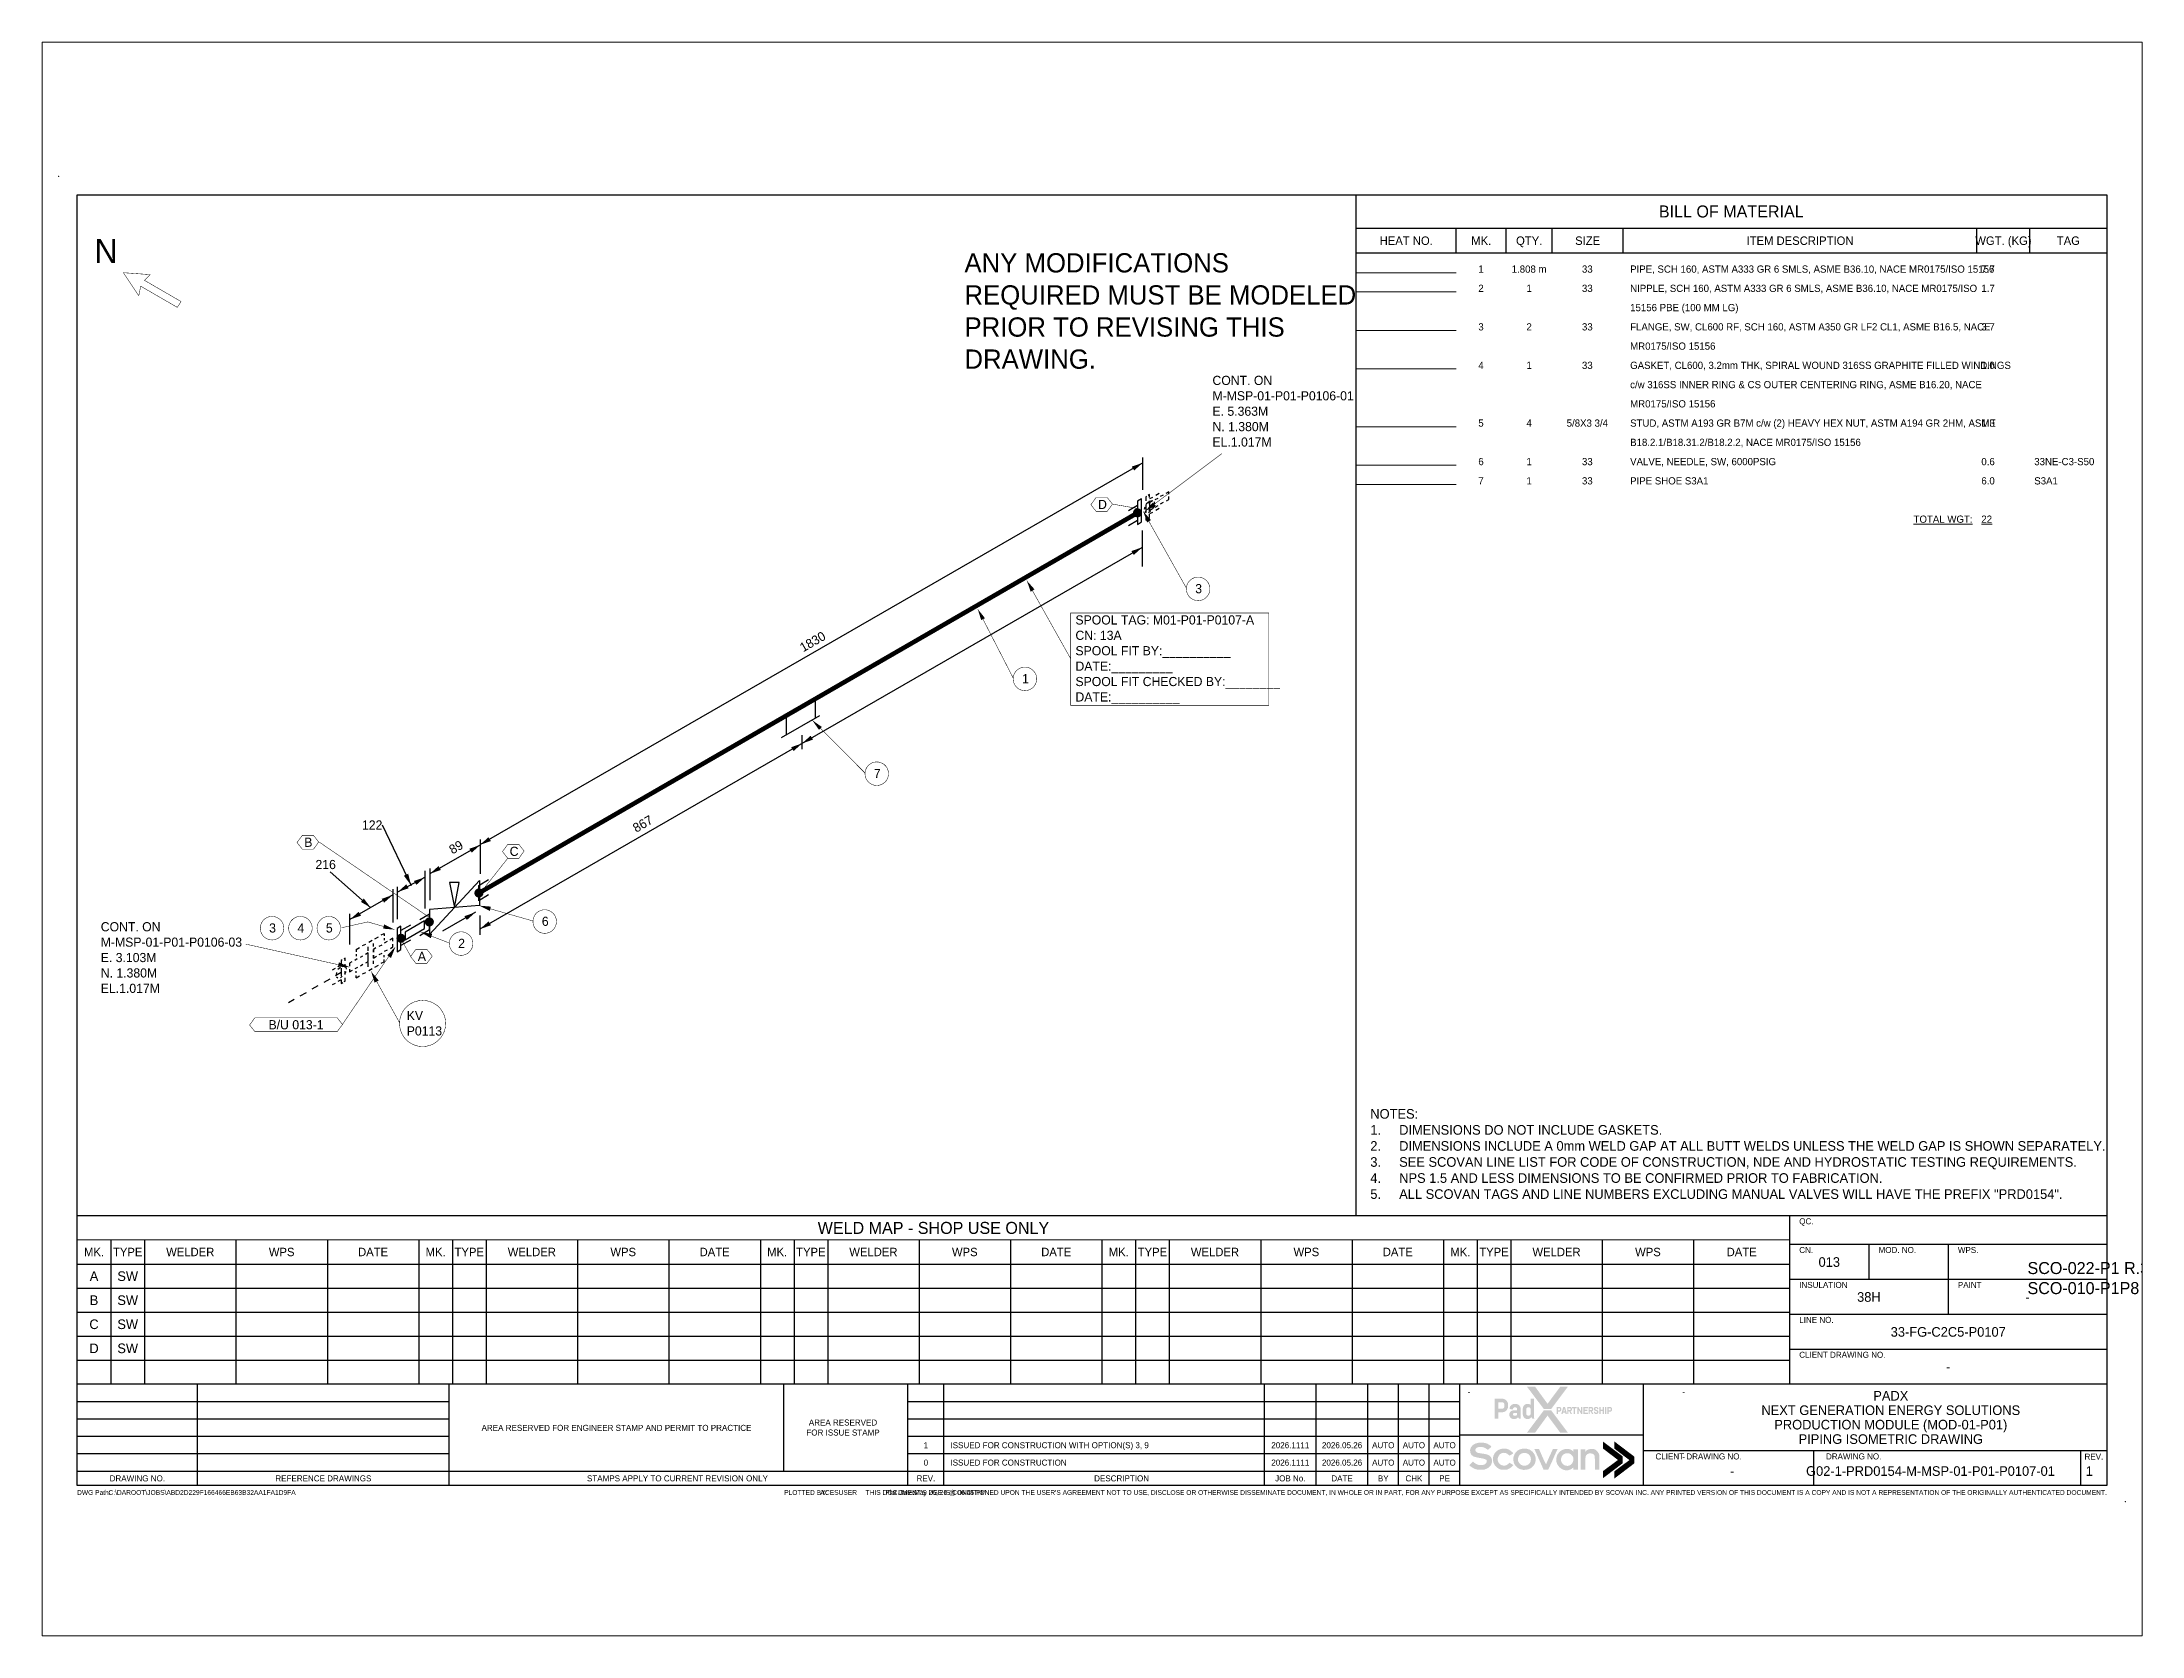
# Paper-space layout 'Layout1' of a CAD drawing. Extents: x 26 to 231, y 20 to 176.
# The model-space entities are those that its viewports show. They can reach past a viewport. Long polylines and large blocks are cut down to what shows.
import ezdxf
from ezdxf.enums import TextEntityAlignment as Align

# ---------------------------------------------------------------- set-up
doc = ezdxf.new("R2018")
doc.units = 0
doc.header["$LTSCALE"] = 10
doc.layers.get('0').update_dxf_attribs({"lineweight": 0})
for name, color, linetype in [('BOM', 7, 'Continuous'), ('DIMENSION', 2, 'Continuous'), ('INTERNAL', 3, 'Continuous'), ('PIPE', 7, 'Continuous'), ('Text1', 7, 'Continuous'), ('TEXT2', 40, 'Continuous'), ('Title Block', 255, 'Continuous'), ('TITLE BLOCK-TEXT', 12, 'Continuous'), ('WELDS', 7, 'Continuous')]:
    doc.layers.add(name, color=color, linetype=linetype)
doc.layers.add('QC', color=9, linetype='Continuous', plot=False)
doc.styles.add('framdcn', font='', dxfattribs={"height": 2.5})
doc.styles.add('HmNote', font='hm.shx')
doc.styles.add('Scovan Standard', font='', dxfattribs={"height": 2.5})
doc.styles.get("Standard").update_dxf_attribs({"font": ''})
doc.styles.get('framdcn').set_extended_font_data('Franklin Gothic Medium Cond')
doc.styles.get('Scovan Standard').set_extended_font_data('Franklin Gothic Medium Cond')
doc.styles.get('Standard').set_extended_font_data('Franklin Gothic Medium Cond')

psp = doc.layouts.get("Layout1")

msp = doc.modelspace()

# ---------------------------------------------------------------- texts
at = {"style": 'framdcn'}
msp.add_text('%%UTOTAL WGT:', height=1.5, dxfattribs=at).set_placement((393.97, 200.04), align=Align.RIGHT)
msp.add_text('%%UTOTAL WGT:', height=1.5, dxfattribs=at).set_placement((393.97, 200.04), align=Align.RIGHT)
msp.add_text('%%U22', height=1.5, dxfattribs=at).set_placement((395.8, 200.04))
msp.add_text('%%U22', height=1.5, dxfattribs=at).set_placement((395.8, 200.04))
at = {"layer": 'BOM', "style": 'framdcn'}
for s, p in [('1', (291.8, 252)), ('1.808 m', (301.8, 252)), ('33', (313.9, 252)), ('2', (291.8, 248)), ('1', (301.8, 248)), ('33', (313.9, 248)), ('3', (291.8, 240)), ('2', (301.8, 240)), ('33', (313.9, 240)), ('4', (291.8, 232)), ('1', (301.8, 232)), ('33', (313.9, 232)), ('5', (291.8, 220)), ('4', (301.8, 220)), ('5/8X3 3/4', (313.9, 220)), ('6', (291.8, 212)), ('1', (301.8, 212)), ('33', (313.9, 212)), ('7', (291.8, 208)), ('1', (301.8, 208)), ('33', (313.9, 208))]:
    msp.add_text(s, height=1.5, dxfattribs=at).set_placement(p, align=Align.CENTER)
for s, p in [('PIPE, SCH 160, ASTM A333 GR 6 SMLS, ASME B36.10, NACE MR0175/ISO 15156', (322.8, 252)), ('7.7', (395.8, 252)), ('NIPPLE, SCH 160, ASTM A333 GR 6 SMLS, ASME B36.10, NACE MR0175/ISO', (322.8, 248)), ('1.7', (395.8, 248)), ('15156 PBE (100 MM LG)', (322.8, 244)), ('FLANGE, SW, CL600 RF, SCH 160, ASTM A350 GR LF2 CL1, ASME B16.5, NACE', (322.8, 240)), ('3.7', (395.8, 240)), ('MR0175/ISO 15156', (322.8, 236)), ('GASKET, CL600, 3.2mm THK, SPIRAL WOUND 316SS GRAPHITE FILLED WINDINGS', (322.8, 232)), ('1.0', (395.8, 232)), ('c/w 316SS INNER RING & CS OUTER CENTERING RING, ASME B16.20, NACE', (322.8, 228)), ('MR0175/ISO 15156', (322.8, 224)), ('STUD, ASTM A193 GR B7M c/w (2) HEAVY HEX NUT, ASTM A194 GR 2HM, ASME', (322.8, 220)), ('1.3', (395.8, 220)), ('B18.2.1/B18.31.2/B18.2.2, NACE MR0175/ISO 15156', (322.8, 216)), ('VALVE, NEEDLE, SW, 6000PSIG', (322.8, 212)), ('0.6', (395.8, 212)), ('33NE-C3-S50', (406.8, 212)), ('PIPE SHOE S3A1', (322.8, 208)), ('6.0', (395.8, 208)), ('S3A1', (406.8, 208))]:
    msp.add_text(s, height=1.5, dxfattribs=at).set_placement(p)
at = {"layer": 'BOM', "color": 0, "style": 'framdcn'}
for s, p in [('A', (3.5, 42.5)), ('SW', (10.5, 42.5)), ('B', (3.5, 37.5)), ('SW', (10.5, 37.5)), ('C', (3.5, 32.5)), ('SW', (10.5, 32.5)), ('D', (3.5, 27.5)), ('SW', (10.5, 27.5))]:
    msp.add_text(s, height=2, dxfattribs=at).set_placement(p, align=Align.CENTER)
at = {"layer": 'DIMENSION', "style": 'framdcn'}
for s, p in [('1830', (150.9, 173.1)), ('867', (116.2, 135.6)), ('89', (78, 131.1))]:
    msp.add_text(s, height=1.9, rotation=30, dxfattribs=at).set_placement(p)
for s, p in [('122', (59.2, 136.3)), ('216', (49.53, 128.08))]:
    msp.add_text(s, height=1.9, dxfattribs=at).set_placement(p)
at = {"layer": 'INTERNAL', "style": 'framdcn'}
msp.add_text('B/U 013-1', height=1.9, dxfattribs=at).set_placement((45.49, 95.74), align=Align.MIDDLE_CENTER)
at = {"layer": 'Text1', "insert": (268.79, 78.22), "char_height": 2, "width": 146.6752, "attachment_point": 1, "style": 'Scovan Standard'}
msp.add_mtext('NOTES: \\P\\pxi-3,l3,t3;1.^IDIMENSIONS DO NOT INCLUDE GASKETS.\\P2.^IDIMENSIONS INCLUDE A 0mm WELD GAP AT ALL BUTT WELDS UNLESS THE WELD GAP IS SHOWN SEPARATELY.\\P3.^ISEE SCOVAN LINE LIST FOR CODE OF CONSTRUCTION, NDE AND HYDROSTATIC TESTING REQUIREMENTS.\\P4.^INPS 1.5 AND LESS DIMENSIONS TO BE CONFIRMED PRIOR TO FABRICATION.\\P5.^IALL SCOVAN TAGS AND LINE NUMBERS EXCLUDING MANUAL VALVES WILL HAVE THE PREFIX "PRD0154".', dxfattribs=at)
at = {"layer": 'TEXT2', "style": 'framdcn'}
for s, height, p in [('N', 5, (3.6, 254)), ('CONT. ON', 1.9, (235.98, 228.67)), ('M-MSP-01-P01-P0106-01', 1.9, (235.98, 225.47)), ('D', 1.9, (212.2, 202.9)), ('3', 1.9, (232.4, 185.4)), ('SPOOL TAG: M01-P01-P0107-A', 1.9, (207.5, 178.9)), ('CN: 13A', 1.9, (207.5, 175.7)), ('SPOOL FIT BY:__________', 1.9, (207.5, 172.5)), ('DATE:_________', 1.9, (207.5, 169.3)), ('1', 1.9, (196.4, 166.7)), ('SPOOL FIT CHECKED BY:________', 1.9, (207.5, 166.1)), ('DATE:__________', 1.9, (207.5, 162.9)), ('7', 1.9, (165.6, 147)), ('B', 1.9, (47.2, 132.7)), ('C', 1.9, (89.9, 130.82)), ('6', 1.9, (96.58, 116.28)), ('CONT. ON', 1.9, (4.9, 115.15)), ('M-MSP-01-P01-P0106-03', 1.9, (4.9, 111.95)), ('3', 1.9, (39.9, 114.9)), ('4', 1.9, (45.8, 114.9)), ('5', 1.9, (51.7, 114.9)), ('2', 1.9, (79.2, 111.7)), ('A', 1.9, (70.8, 109))]:
    msp.add_text(s, height=height, dxfattribs=at).set_placement(p)

# ---------------------------------------------------------------- blocks, each defined once
blk = doc.blocks.new('block1')
at = {"layer": 'TEXT2'}
blk.add_hatch(color=256, dxfattribs=at).paths.add_polyline_path([(0, 0), (-2.4, 0.1), (-2.2, 1)])
at = {"layer": 'TEXT2', "linetype": 'ByBlock', "const_width": 0.1, "flags": 128}
blk.add_lwpolyline([(-21.6, 4.8), (0, 0)], dxfattribs=at)
blk = doc.blocks.new('block2')
at = {"layer": 'TEXT2', "style": 'framdcn'}
for s, p in [('E. 3.103M', (0, 0)), ('N. 1.380M', (0, -3.2)), ('EL.1.017M', (0, -6.4))]:
    blk.add_text(s, height=1.9, dxfattribs=at).set_placement(p)
blk = doc.blocks.new('block3')
at = {"layer": 'TEXT2'}
blk.add_hatch(color=256, dxfattribs=at).paths.add_polyline_path([(0, 0), (1.6, -1.9), (0.7, -2.3)])
at = {"layer": 'TEXT2', "linetype": 'ByBlock', "const_width": 0.1, "flags": 128}
blk.add_lwpolyline([(6, -10.8), (0, 0)], dxfattribs=at)
blk = doc.blocks.new('block4')
at = {"layer": 'TEXT2', "style": 'framdcn'}
for s, p in [('KV', (0, 0)), ('P0113', (0, -3.2))]:
    blk.add_text(s, height=1.9, dxfattribs=at).set_placement(p)
blk = doc.blocks.new('block5')
at = {"layer": 'TEXT2'}
blk.add_hatch(color=256, dxfattribs=at).paths.add_polyline_path([(0, 0), (-2.4, 0.2), (-2.2, 1.1)])
at = {"layer": 'TEXT2', "linetype": 'ByBlock', "const_width": 0.1, "flags": 128}
blk.add_lwpolyline([(-5.6, 1.6), (0, 0)], dxfattribs=at)
blk = doc.blocks.new('block6')
at = {"layer": 'TEXT2'}
blk.add_hatch(color=256, dxfattribs=at).paths.add_polyline_path([(0, 0), (2.4, -0.4), (2.1, -1.3)])
at = {"layer": 'TEXT2', "linetype": 'ByBlock', "const_width": 0.1, "flags": 128}
blk.add_lwpolyline([(6, -2.3), (0, 0)], dxfattribs=at)
blk = doc.blocks.new('block7')
at = {"layer": 'TEXT2'}
blk.add_hatch(color=256, dxfattribs=at).paths.add_polyline_path([(0, 0), (2.4, -0.2), (2.2, -1.1)])
at = {"layer": 'TEXT2', "linetype": 'ByBlock', "const_width": 0.1, "flags": 128}
blk.add_lwpolyline([(11.2, -3.2), (0, 0)], dxfattribs=at)
blk = doc.blocks.new('block8')
at = {"layer": 'TEXT2'}
blk.add_hatch(color=256, dxfattribs=at).paths.add_polyline_path([(0, 0), (2, -1.4), (1.4, -2)])
at = {"layer": 'TEXT2', "linetype": 'ByBlock', "const_width": 0.1, "flags": 128}
blk.add_lwpolyline([(11, -11), (0, 0)], dxfattribs=at)
blk = doc.blocks.new('block9')
at = {"layer": 'TEXT2'}
blk.add_hatch(color=256, dxfattribs=at).paths.add_polyline_path([(0, 0), (1.5, -1.9), (0.7, -2.3)])
at = {"layer": 'TEXT2', "linetype": 'ByBlock', "const_width": 0.1, "flags": 128}
blk.add_lwpolyline([(7.4, -14.4), (0, 0)], dxfattribs=at)
blk = doc.blocks.new('block10')
at = {"layer": 'TEXT2'}
blk.add_hatch(color=256, dxfattribs=at).paths.add_polyline_path([(0, 0), (1.6, -1.8), (0.8, -2.3)])
at = {"layer": 'TEXT2', "linetype": 'ByBlock', "const_width": 0.1, "flags": 128}
blk.add_lwpolyline([(9.1, -16.2), (0, 0)], dxfattribs=at)
blk = doc.blocks.new('block12')
at = {"layer": 'TEXT2'}
blk.add_hatch(color=256, dxfattribs=at).paths.add_polyline_path([(0, 0), (1.6, -1.8), (0.8, -2.3)])
at = {"layer": 'TEXT2', "linetype": 'ByBlock', "const_width": 0.1, "flags": 128}
blk.add_lwpolyline([(9, -16), (0, 0)], dxfattribs=at)
blk = doc.blocks.new('block13')
at = {"layer": 'TEXT2'}
blk.add_hatch(color=256, dxfattribs=at).paths.add_polyline_path([(0, 0), (2.4, -0.1), (2.2, -1)])
at = {"layer": 'TEXT2', "linetype": 'ByBlock', "const_width": 0.1, "flags": 128}
blk.add_lwpolyline([(19.3, -4.8), (0, 0)], dxfattribs=at)
blk = doc.blocks.new('block14')
at = {"layer": 'TEXT2', "style": 'framdcn'}
for s, p in [('E. 5.363M', (0, 0)), ('N. 1.380M', (0, -3.2)), ('EL.1.017M', (0, -6.4))]:
    blk.add_text(s, height=1.9, dxfattribs=at).set_placement(p)
blk = doc.blocks.new('block15')
at = {"layer": 'PIPE', "flags": 128}
for points in [[(1.4, 4.7), (2.1, 5.1)], [(1.4, 4.7), (1.4, 4.2)], [(2.7, 5.5), (3.4, 5.8)], [(3.9, 4.4), (3.9, 5.2)], [(4, 6.2), (4.7, 6.6)], [(5, 5.3), (5, 5.9)], [(5.5, 5), (5, 4.7)], [(5, 4.1), (5, 4.7)], [(5, 4.7), (5, 4.1)], [(5.3, 6.9), (6, 7.3)], [(6.7, 5.6), (6.1, 5.3)], [(6.6, 7.7), (7.2, 8)], [(7.2, 8), (7.2, 7.5)], [(7.2, 7), (7.2, 6.6)], [(7.8, 6.3), (7.2, 6)], [(7.3, 4.3), (7.9, 4.6)], [(9, 7), (8.4, 6.6)], [(8.5, 4.9), (9, 5.2)], [(9, 6.4), (9, 7)], [(9, 5.2), (9, 5.8)], [(0.5, 2.1), (0, 1.8)], [(0, 1.8), (0, 1.2)], [(0, 0.6), (0, 0)], [(0, 0), (0.6, 0.4)], [(1.6, 2.7), (1.1, 2.4)], [(1.2, 0.7), (1.7, 1)], [(1.4, 3.7), (1.4, 3.3)], [(1.4, -0.2), (1.4, 0.2)], [(2.7, 3.3), (2.2, 3)], [(2.3, 1.3), (2.8, 1.6)], [(3.9, 4), (3.3, 3.6)], [(3.4, 1.9), (3.9, 2.2)], [(3.9, 3.4), (3.9, 4)], [(3.9, 2.8), (3.9, 3.6)], [(3.9, 2.2), (3.9, 2.8)], [(3.9, 1.1), (3.9, 2)], [(4, 0.3), (4.7, 0.7)], [(5, 2.9), (5, 3.5)], [(5, 3.5), (5, 2.9)], [(5, 2.9), (5.6, 3.3)], [(5, 1.7), (5, 2.3)], [(5.3, 1), (6, 1.4)], [(6.2, 3.6), (6.8, 3.9)], [(6.6, 1.8), (7.2, 2.1)], [(7.2, 3.1), (7.2, 3.5)], [(7.2, 2.1), (7.2, 2.6)], [(1.4, -1.2), (1.4, -0.7)], [(1.4, -1.2), (2.1, -0.8)], [(2.7, -0.4), (3.4, -0.1)]]:
    blk.add_lwpolyline(points, dxfattribs=at)
at = {"flags": 1}
for tag in ['Tag', 'UCI', 'Pipe Ref', 'Description', 'Key']:
    blk.add_attdef(tag, (0, 0), '', height=1, dxfattribs=at)
blk = doc.blocks.new('block16')
at = {"layer": 'PIPE', "linetype": 'ByBlock', "flags": 128}
for points in [[(0.8, 2.9), (0, 2.4)], [(0, 2.4), (0, 0)], [(0, 0), (0, -2.4)], [(2.8, 3.1), (0.8, 2)], [(0.8, -1.9), (0.8, 2.9)], [(2.8, 0), (0.8, -1.1)], [(0, -2.4), (0.8, -1.9)]]:
    blk.add_lwpolyline(points, dxfattribs=at)
at = {"flags": 1}
for tag in ['Tag', 'UCI', 'Pipe Ref', 'Description', 'Key']:
    blk.add_attdef(tag, (0, 0), '', height=1, dxfattribs=at)
blk = doc.blocks.new('block17')
at = {"layer": 'PIPE', "linetype": 'ByBlock', "flags": 128}
for points in [[(4, 3.1), (0, 0.8)], [(0, -0.8), (4, 1.5)], [(0, 0.8), (0, 0)], [(0, 0), (0, -0.8)], [(4, 1.5), (4, 3.1)]]:
    blk.add_lwpolyline(points, dxfattribs=at)
at = {"flags": 1}
for tag in ['Tag', 'UCI', 'Pipe Ref', 'Description', 'Key']:
    blk.add_attdef(tag, (0, 0), '', height=1, dxfattribs=at)
blk = doc.blocks.new('block18')
at = {"layer": 'PIPE', "linetype": 'ByBlock', "flags": 128}
for points in [[(2, -3), (12.4, 8.2)], [(6.2, 7.8), (7.2, 2.6)], [(8.2, 7.8), (6.2, 7.8)], [(7.2, 2.6), (8.2, 7.8)], [(12.3, 7.2), (14.3, 8.4)], [(12.3, 4), (12.3, 7.2)], [(14.3, 5.2), (12.3, 4)], [(12.4, 8.2), (12.4, 3)], [(2, 1.2), (0, 0)], [(12.4, 3), (2, 2.2)], [(2, 2.2), (2, -0.4)], [(2, -2), (2, 1.2)], [(0, -3.2), (2, -2)], [(2, -0.4), (2, -3)]]:
    blk.add_lwpolyline(points, dxfattribs=at)
at = {"flags": 1}
for tag in ['Tag', 'UCI', 'Pipe Ref', 'Description', 'Key']:
    blk.add_attdef(tag, (0, 0), '', height=1, dxfattribs=at)
blk = doc.blocks.new('block19')
at = {"layer": 'PIPE', "linetype": 'ByBlock', "const_width": 0.95, "flags": 128}
for points in [[(136.9, 79), (66.9, 38.6)], [(66.9, 38.6), (0, 0)]]:
    blk.add_lwpolyline(points, dxfattribs=at)
at = {"flags": 1}
for tag in ['Tag', 'UCI', 'Pipe Ref', 'Description', 'Key']:
    blk.add_attdef(tag, (0, 0), '', height=1, dxfattribs=at)
blk = doc.blocks.new('block20')
at = {"layer": 'PIPE', "linetype": 'ByBlock', "flags": 128}
for points in [[(-8, -4.6), (0, 0)], [(-7, 0), (-7, -4)], [(-1, 3.5), (-1, -0.5)]]:
    blk.add_lwpolyline(points, dxfattribs=at)
at = {"flags": 1}
for tag in ['Tag', 'UCI', 'Pipe Ref', 'Description', 'Key']:
    blk.add_attdef(tag, (0, 0), '', height=1, dxfattribs=at)
blk = doc.blocks.new('block21')
at = {"layer": 'PIPE', "linetype": 'ByBlock', "flags": 128}
for points in [[(0, 1.5), (-1.9, 0.4)], [(0.8, 2.9), (0, 2.4)], [(0, 2.4), (0, 0)], [(0, 0), (0, -2.4)], [(0.8, -1.9), (0.8, 2.9)], [(0, -1.6), (-1.9, -2.7)], [(0, -2.4), (0.8, -1.9)]]:
    blk.add_lwpolyline(points, dxfattribs=at)
at = {"flags": 1}
for tag in ['Tag', 'UCI', 'Pipe Ref', 'Description', 'Key']:
    blk.add_attdef(tag, (0, 0), '', height=1, dxfattribs=at)
blk = doc.blocks.new('block22')
at = {"layer": 'WELDS'}
h = blk.add_hatch(color=256, dxfattribs=at)
edge = h.paths.add_edge_path(flags=0)
edge.add_arc((0, 0), 0.95, 0, 360)
at = {"flags": 1}
for tag in ['Tag', 'UCI', 'Pipe Ref', 'Description', 'Key']:
    blk.add_attdef(tag, (0, 0), '', height=1, dxfattribs=at)
blk = doc.blocks.new('block23')
at = {"layer": 'WELDS'}
h = blk.add_hatch(color=256, dxfattribs=at)
edge = h.paths.add_edge_path(flags=0)
edge.add_arc((0, 0), 0.95, 0, 360)
at = {"flags": 1}
for tag in ['Tag', 'UCI', 'Pipe Ref', 'Description', 'Key']:
    blk.add_attdef(tag, (0, 0), '', height=1, dxfattribs=at)
blk = doc.blocks.new('block24')
at = {"layer": 'WELDS'}
h = blk.add_hatch(color=256, dxfattribs=at)
edge = h.paths.add_edge_path(flags=0)
edge.add_arc((0, 0), 0.95, 0, 360)
at = {"flags": 1}
for tag in ['Tag', 'UCI', 'Pipe Ref', 'Description', 'Key']:
    blk.add_attdef(tag, (0, 0), '', height=1, dxfattribs=at)
blk = doc.blocks.new('block25')
at = {"layer": 'WELDS'}
h = blk.add_hatch(color=256, dxfattribs=at)
edge = h.paths.add_edge_path(flags=0)
edge.add_arc((0, 0), 0.95, 0, 360)
at = {"flags": 1}
for tag in ['Tag', 'UCI', 'Pipe Ref', 'Description', 'Key']:
    blk.add_attdef(tag, (0, 0), '', height=1, dxfattribs=at)
blk = doc.blocks.new('tt-sv-iso-db')
for p, q in [((-65.94, -212.17), (-65.94, -247.17)), ((-414.89, -217.17), (-414.89, -247.17)), ((-407.89, -217.17), (-407.89, -247.17)), ((-388.89, -217.17), (-388.89, -247.17)), ((-369.89, -217.17), (-369.89, -247.17)), ((-350.89, -217.17), (-350.89, -247.17)), ((-343.89, -217.17), (-343.89, -247.17)), ((-336.89, -217.17), (-336.89, -247.17)), ((-317.89, -217.17), (-317.89, -247.17)), ((-298.89, -217.17), (-298.89, -247.17)), ((-279.89, -217.17), (-279.89, -247.17)), ((-272.89, -217.17), (-272.89, -247.17)), ((-265.89, -217.17), (-265.89, -247.17)), ((-246.89, -217.17), (-246.89, -247.17)), ((-227.89, -217.17), (-227.89, -247.17)), ((-208.89, -217.17), (-208.89, -247.17)), ((-201.89, -217.17), (-201.89, -247.17)), ((-194.89, -217.17), (-194.89, -247.17)), ((-175.89, -217.17), (-175.89, -247.17)), ((-156.89, -217.17), (-156.89, -247.17)), ((-137.89, -217.17), (-137.89, -247.17)), ((-130.89, -217.17), (-130.89, -247.17)), ((-123.89, -217.17), (-123.89, -247.17)), ((-104.89, -217.17), (-104.89, -247.17)), ((-85.89, -217.17), (-85.89, -247.17)), ((-65.94, -218.13), (-65.94, -218.13)), ((-421.89, -222.17), (-65.94, -222.17)), ((-65.94, -225.39), (-65.94, -246.22)), ((-421.89, -227.17), (-65.94, -227.17)), ((-421.89, -232.17), (-65.94, -232.17)), ((-421.89, -237.17), (-65.94, -237.17)), ((-421.89, -242.17), (-65.94, -242.17))]:
    blk.add_line(p, q)
at = {"lineweight": 0}
blk.add_line((-421.89, -217.17), (-65.94, -217.17), dxfattribs=at)
at = {"color": 255}
blk.add_lwpolyline([(0, -212.17), (-421.89, -212.17)], dxfattribs=at)
at = {"layer": 'BOM', "color": 255}
blk.add_line((-156.14, 0), (-156.14, -212.17), dxfattribs=at)
at = {"layer": 'BOM', "color": 3}
for p, q in [((-156.14, -6.94), (0, -6.94)), ((-135.24, -12.14), (-135.24, -6.94)), ((-135.24, -12.14), (-135.24, -6.94)), ((-124.84, -12.14), (-124.84, -6.94)), ((-115.3, -12.14), (-115.3, -6.94)), ((-100.55, -12.14), (-100.55, -6.94)), ((-27, -12.14), (-27, -6.94)), ((-16, -12.14), (-16, -6.94)), ((0, -12.14), (-156.14, -12.14))]:
    blk.add_line(p, q, dxfattribs=at)
at = {"layer": 'Title Block', "color": 9}
for p, q in [((0, -218.13), (-65.94, -218.13)), ((-49.45, -218.13), (-49.45, -225.39)), ((-32.97, -218.13), (-32.97, -232.65)), ((0, -225.39), (-65.94, -225.39)), ((0, -232.65), (-65.94, -232.65)), ((0, -239.91), (-65.94, -239.91))]:
    blk.add_line(p, q, dxfattribs=at)
at = {"layer": 'BOM', "color": 3}
for s, style, p in [('BILL OF MATERIAL', 'Scovan Standard', (-78.07, -3.47)), ('WELD MAP - SHOP USE ONLY', 'framdcn', (-243.91, -214.67))]:
    blk.add_text(s, height=2.5, dxfattribs=dict(at, style=style)).set_placement(p, align=Align.MIDDLE_CENTER)
at = {"layer": 'BOM'}
for s, style, p in [('HEAT NO.', 'Scovan Standard', (-145.63, -9.54)), ('MK.', 'Scovan Standard', (-130.04, -9.54)), ('QTY.', 'Scovan Standard', (-120.07, -9.54)), ('SIZE', 'Scovan Standard', (-107.92, -9.54)), ('ITEM DESCRIPTION', 'Scovan Standard', (-63.78, -9.54)), ('WGT. (KG)', 'Scovan Standard', (-21.5, -9.54)), ('TAG', 'Scovan Standard', (-8, -9.54)), ('MK.', 'framdcn', (-418.39, -219.67)), ('TYPE', 'framdcn', (-411.39, -219.67)), ('WELDER', 'framdcn', (-398.39, -219.67)), ('WPS', 'framdcn', (-379.39, -219.67)), ('DATE', 'framdcn', (-360.39, -219.67)), ('MK.', 'framdcn', (-347.39, -219.67)), ('TYPE', 'framdcn', (-340.39, -219.67)), ('WELDER', 'framdcn', (-327.39, -219.67)), ('WPS', 'framdcn', (-308.39, -219.67)), ('DATE', 'framdcn', (-289.39, -219.67)), ('MK.', 'framdcn', (-276.39, -219.67)), ('TYPE', 'framdcn', (-269.39, -219.67)), ('WELDER', 'framdcn', (-256.39, -219.67)), ('WPS', 'framdcn', (-237.39, -219.67)), ('DATE', 'framdcn', (-218.39, -219.67)), ('MK.', 'framdcn', (-205.39, -219.67)), ('TYPE', 'framdcn', (-198.39, -219.67)), ('WELDER', 'framdcn', (-185.39, -219.67)), ('WPS', 'framdcn', (-166.39, -219.67)), ('DATE', 'framdcn', (-147.39, -219.67)), ('MK.', 'framdcn', (-134.39, -219.67)), ('TYPE', 'framdcn', (-127.39, -219.67)), ('WELDER', 'framdcn', (-114.39, -219.67)), ('WPS', 'framdcn', (-95.39, -219.67)), ('DATE', 'framdcn', (-75.91, -219.67))]:
    blk.add_text(s, height=1.75, dxfattribs=dict(at, style=style)).set_placement(p, align=Align.MIDDLE_CENTER)
at = {"layer": 'DEFPOINTS', "color": 1, "insert": (-196.72, -12.14), "char_height": 4, "width": 81.4864, "attachment_point": 2, "style": 'HmNote'}
blk.add_mtext('\\pxql;ANY MODIFICATIONS REQUIRED MUST BE MODELED PRIOR TO REVISING THIS DRAWING.', dxfattribs=at)
at = {"layer": 'QC', "color": 7, "linetype": 'Continuous', "style": 'Scovan Standard'}
blk.add_text('QC.', height=1.25, dxfattribs=at).set_placement((-63.94, -213.92))
at = {"layer": 'TITLE BLOCK-TEXT', "color": 7, "linetype": 'Continuous', "style": 'Scovan Standard'}
for s, p in [('CN.', (-63.94, -219.88)), ('MOD. NO.', (-47.45, -219.88)), ('WPS.', (-30.97, -219.88)), ('INSULATION', (-63.94, -227.14)), ('PAINT', (-30.97, -227.14)), ('LINE NO.', (-63.94, -234.4)), ('CLIENT DRAWING NO.', (-63.94, -241.66))]:
    blk.add_text(s, height=1.25, dxfattribs=at).set_placement(p)
at = {"layer": 'TITLE BLOCK-TEXT', "color": 210, "style": 'Scovan Standard'}
for tag, p in [('CN', (-57.69, -221.76)), ('MOD_NO', (-41.21, -221.76)), ('INSULATION', (-49.45, -229.02)), ('PAINT', (-16.49, -229.02)), ('LN', (-32.97, -236.28)), ('CLIENTDWGNO', (-32.97, -243.54))]:
    blk.add_attdef(tag, text='', height=2, dxfattribs=at).set_placement(p, align=Align.MIDDLE_CENTER)
at = {"layer": 'TITLE BLOCK-TEXT', "color": 210, "lineweight": 30, "flags": 104}
blk.add_attdef('WPS', text='', height=2, dxfattribs=at).set_placement((-16.43, -221.76), align=Align.MIDDLE_CENTER)
blk = doc.blocks.new('SCOVAN-LOGO')
at = {"linetype": 'Continuous'}
h = blk.add_hatch(color=30, dxfattribs=at)
h.dxf.hatch_style = 1
edge = h.paths.add_edge_path()
edge.add_spline(control_points=[(-31.1, 6), (-30.1, 6.9), (-30.1, 6.9), (-31.3, 7.7)], knot_values=[0, 0, 0, 0, 1, 1, 1, 1], degree=3, periodic=0)
edge.add_spline(control_points=[(-31.3, 7.7), (-32.5, 8.5), (-33.7, 8.8), (-35.4, 8.8)], knot_values=[0, 0, 0, 0, 1, 1, 1, 1], degree=3, periodic=0)
edge.add_spline(control_points=[(-35.4, 8.8), (-37.4, 8.8), (-38.7, 8.4), (-39.8, 7.4)], knot_values=[0, 0, 0, 0, 1, 1, 1, 1], degree=3, periodic=0)
edge.add_spline(control_points=[(-39.8, 7.4), (-41.2, 6.2), (-41.4, 4), (-40.3, 2.7)], knot_values=[0, 0, 0, 0, 1, 1, 1, 1], degree=3, periodic=0)
edge.add_spline(control_points=[(-40.3, 2.7), (-39.6, 1.8), (-38.7, 1.5), (-34.8, 0.9)], knot_values=[0, 0, 0, 0, 1, 1, 1, 1], degree=3, periodic=0)
edge.add_spline(control_points=[(-34.8, 0.9), (-33, 0.6), (-32.3, 0), (-32.6, -0.9)], knot_values=[0, 0, 0, 0, 1, 1, 1, 1], degree=3, periodic=0)
edge.add_spline(control_points=[(-32.6, -0.9), (-32.9, -1.9), (-34, -2.5), (-35.5, -2.5)], knot_values=[0, 0, 0, 0, 1, 1, 1, 1], degree=3, periodic=0)
edge.add_spline(control_points=[(-35.5, -2.5), (-36.9, -2.5), (-38.1, -2), (-39.1, -1.1)], knot_values=[0, 0, 0, 0, 1, 1, 1, 1], degree=3, periodic=0)
edge.add_line((-39.1, -1.1), (-39.5, -0.7))
edge.add_line((-39.5, -0.7), (-40.5, -1.6))
edge.add_line((-40.5, -1.6), (-41.4, -2.5))
edge.add_line((-41.4, -2.5), (-41, -2.9))
edge.add_spline(control_points=[(-41, -2.9), (-40.2, -3.6), (-38.9, -4.3), (-37.9, -4.6)], knot_values=[0, 0, 0, 0, 1, 1, 1, 1], degree=3, periodic=0)
edge.add_spline(control_points=[(-37.9, -4.6), (-36.8, -4.9), (-35, -4.9), (-33.8, -4.7)], knot_values=[0, 0, 0, 0, 1, 1, 1, 1], degree=3, periodic=0)
edge.add_spline(control_points=[(-33.8, -4.7), (-32.3, -4.3), (-31, -3.4), (-30.4, -2.3)], knot_values=[0, 0, 0, 0, 1, 1, 1, 1], degree=3, periodic=0)
edge.add_spline(control_points=[(-30.4, -2.3), (-29.5, -0.6), (-29.9, 1.4), (-31.3, 2.3)], knot_values=[0, 0, 0, 0, 1, 1, 1, 1], degree=3, periodic=0)
edge.add_spline(control_points=[(-31.3, 2.3), (-32, 2.8), (-33, 3.1), (-34.8, 3.3)], knot_values=[0, 0, 0, 0, 1, 1, 1, 1], degree=3, periodic=0)
edge.add_spline(control_points=[(-34.8, 3.3), (-36.9, 3.6), (-37.3, 3.7), (-37.8, 4.1)], knot_values=[0, 0, 0, 0, 1, 1, 1, 1], degree=3, periodic=0)
edge.add_spline(control_points=[(-37.8, 4.1), (-38.6, 4.6), (-38.5, 5.7), (-37.6, 6.3)], knot_values=[0, 0, 0, 0, 1, 1, 1, 1], degree=3, periodic=0)
edge.add_spline(control_points=[(-37.6, 6.3), (-36.3, 7.1), (-34.1, 6.8), (-32.6, 5.6)], knot_values=[0, 0, 0, 0, 1, 1, 1, 1], degree=3, periodic=0)
edge.add_spline(control_points=[(-32.6, 5.6), (-32.4, 5.4), (-32.1, 5.2), (-32.1, 5.2)], knot_values=[0, 0, 0, 0, 1, 1, 1, 1], degree=3, periodic=0)
edge.add_spline(control_points=[(-32.1, 5.2), (-32, 5.2), (-31.6, 5.6), (-31.1, 6)], knot_values=[0, 0, 0, 0, 1, 1, 1, 1], degree=3, periodic=0)
edge = h.paths.add_edge_path()
edge.add_spline(control_points=[(-26.3, 2.6), (-25.8, 3.3), (-25.1, 3.6), (-24.1, 3.7)], knot_values=[0, 0, 0, 0, 1, 1, 1, 1], degree=3, periodic=0)
edge.add_spline(control_points=[(-24.1, 3.7), (-23.1, 3.7), (-22.5, 3.5), (-21.8, 2.8)], knot_values=[0, 0, 0, 0, 1, 1, 1, 1], degree=3, periodic=0)
edge.add_spline(control_points=[(-21.8, 2.8), (-21.5, 2.5), (-21.2, 2.3), (-21.2, 2.3)], knot_values=[0, 0, 0, 0, 1, 1, 1, 1], degree=3, periodic=0)
edge.add_spline(control_points=[(-21.2, 2.3), (-21.1, 2.3), (-20.7, 2.5), (-20.2, 2.8)], knot_values=[0, 0, 0, 0, 1, 1, 1, 1], degree=3, periodic=0)
edge.add_spline(control_points=[(-20.2, 2.8), (-19.5, 3.3), (-19.3, 3.4), (-19.4, 3.6)], knot_values=[0, 0, 0, 0, 1, 1, 1, 1], degree=3, periodic=0)
edge.add_spline(control_points=[(-19.4, 3.6), (-19.7, 4), (-20.9, 5), (-21.6, 5.4)], knot_values=[0, 0, 0, 0, 1, 1, 1, 1], degree=3, periodic=0)
edge.add_spline(control_points=[(-21.6, 5.4), (-23.1, 6.1), (-25.4, 6), (-26.8, 5.1)], knot_values=[0, 0, 0, 0, 1, 1, 1, 1], degree=3, periodic=0)
edge.add_spline(control_points=[(-26.8, 5.1), (-27.6, 4.7), (-28.6, 3.7), (-28.9, 3)], knot_values=[0, 0, 0, 0, 1, 1, 1, 1], degree=3, periodic=0)
edge.add_spline(control_points=[(-28.9, 3), (-30, 0.9), (-29.6, -1.6), (-27.9, -3.3)], knot_values=[0, 0, 0, 0, 1, 1, 1, 1], degree=3, periodic=0)
edge.add_spline(control_points=[(-27.9, -3.3), (-27.3, -3.9), (-26.3, -4.5), (-25.5, -4.7)], knot_values=[0, 0, 0, 0, 1, 1, 1, 1], degree=3, periodic=0)
edge.add_spline(control_points=[(-25.5, -4.7), (-25.3, -4.8), (-24.5, -4.8), (-23.8, -4.8)], knot_values=[0, 0, 0, 0, 1, 1, 1, 1], degree=3, periodic=0)
edge.add_spline(control_points=[(-23.8, -4.8), (-22.5, -4.8), (-22.4, -4.8), (-21.5, -4.3)], knot_values=[0, 0, 0, 0, 1, 1, 1, 1], degree=3, periodic=0)
edge.add_spline(control_points=[(-21.5, -4.3), (-20.7, -3.9), (-19.3, -2.8), (-19.3, -2.5)], knot_values=[0, 0, 0, 0, 1, 1, 1, 1], degree=3, periodic=0)
edge.add_spline(control_points=[(-19.3, -2.5), (-19.3, -2.4), (-19.7, -2.1), (-20.3, -1.8)], knot_values=[0, 0, 0, 0, 1, 1, 1, 1], degree=3, periodic=0)
edge.add_line((-20.3, -1.8), (-21.2, -1.3))
edge.add_line((-21.2, -1.3), (-21.7, -1.8))
edge.add_spline(control_points=[(-21.7, -1.8), (-22.6, -2.7), (-24, -3), (-25.2, -2.5)], knot_values=[0, 0, 0, 0, 1, 1, 1, 1], degree=3, periodic=0)
edge.add_spline(control_points=[(-25.2, -2.5), (-27.2, -1.6), (-27.8, 0.9), (-26.3, 2.6)], knot_values=[0, 0, 0, 0, 1, 1, 1, 1], degree=3, periodic=0)
edge = h.paths.add_edge_path()
edge.add_spline(control_points=[(-9.5, 4.1), (-10.6, 5.3), (-11.9, 5.8), (-13.7, 5.8)], knot_values=[0, 0, 0, 0, 1, 1, 1, 1], degree=3, periodic=0)
edge.add_spline(control_points=[(-13.7, 5.8), (-15.5, 5.8), (-16.8, 5.3), (-17.9, 4.1)], knot_values=[0, 0, 0, 0, 1, 1, 1, 1], degree=3, periodic=0)
edge.add_spline(control_points=[(-17.9, 4.1), (-19.1, 2.7), (-19.6, 0.9), (-19.1, -0.9)], knot_values=[0, 0, 0, 0, 1, 1, 1, 1], degree=3, periodic=0)
edge.add_spline(control_points=[(-19.1, -0.9), (-18.9, -1.8), (-18.5, -2.4), (-17.8, -3.2)], knot_values=[0, 0, 0, 0, 1, 1, 1, 1], degree=3, periodic=0)
edge.add_spline(control_points=[(-17.8, -3.2), (-17.1, -3.9), (-16.5, -4.3), (-15.5, -4.6)], knot_values=[0, 0, 0, 0, 1, 1, 1, 1], degree=3, periodic=0)
edge.add_spline(control_points=[(-15.5, -4.6), (-14.1, -5.1), (-11.9, -4.9), (-10.6, -4.1)], knot_values=[0, 0, 0, 0, 1, 1, 1, 1], degree=3, periodic=0)
edge.add_spline(control_points=[(-10.6, -4.1), (-10, -3.7), (-9, -2.7), (-8.6, -2)], knot_values=[0, 0, 0, 0, 1, 1, 1, 1], degree=3, periodic=0)
edge.add_spline(control_points=[(-8.6, -2), (-7.6, 0), (-7.9, 2.4), (-9.5, 4.1)], knot_values=[0, 0, 0, 0, 1, 1, 1, 1], degree=3, periodic=0)
edge = h.paths.add_edge_path(flags=16)
edge.add_spline(control_points=[(-16.2, -1.6), (-17.6, 0), (-16.9, 2.8), (-14.8, 3.5)], knot_values=[0, 0, 0, 0, 1, 1, 1, 1], degree=3, periodic=0)
edge.add_spline(control_points=[(-14.8, 3.5), (-13.2, 4), (-11.5, 3.4), (-10.8, 2)], knot_values=[0, 0, 0, 0, 1, 1, 1, 1], degree=3, periodic=0)
edge.add_spline(control_points=[(-10.8, 2), (-10, 0.3), (-10.6, -1.8), (-12.3, -2.5)], knot_values=[0, 0, 0, 0, 1, 1, 1, 1], degree=3, periodic=0)
edge.add_spline(control_points=[(-12.3, -2.5), (-13.7, -3.1), (-15.2, -2.8), (-16.2, -1.6)], knot_values=[0, 0, 0, 0, 1, 1, 1, 1], degree=3, periodic=0)
edge = h.paths.add_edge_path()
edge.add_spline(control_points=[(-4.6, 1.6), (-5.5, 3.7), (-6.3, 5.5), (-6.4, 5.6)], knot_values=[0, 0, 0, 0, 1, 1, 1, 1], degree=3, periodic=0)
edge.add_spline(control_points=[(-6.4, 5.6), (-6.4, 5.7), (-6.8, 5.7), (-7.6, 5.7)], knot_values=[0, 0, 0, 0, 1, 1, 1, 1], degree=3, periodic=0)
edge.add_line((-7.6, 5.7), (-8.7, 5.6))
edge.add_line((-8.7, 5.6), (-6.4, 0.5))
edge.add_line((-6.4, 0.5), (-6.4, 0.5))
edge.add_line((-6.4, 0.5), (-4.1, -4.7))
edge.add_line((-4.1, -4.7), (-2.9, -4.7))
edge.add_line((-2.9, -4.7), (-1.7, -4.7))
edge.add_line((-1.7, -4.7), (0.3, -0.4))
edge.add_spline(control_points=[(0.3, -0.4), (1.3, 2), (2.4, 4.4), (2.6, 4.8)], knot_values=[0, 0, 0, 0, 1, 1, 1, 1], degree=3, periodic=0)
edge.add_line((2.6, 4.8), (3, 5.7))
edge.add_line((3, 5.7), (1.8, 5.7))
edge.add_line((1.8, 5.7), (0.6, 5.6))
edge.add_line((0.6, 5.6), (-1, 2.1))
edge.add_spline(control_points=[(-1, 2.1), (-1.9, 0.1), (-2.7, -1.6), (-2.7, -1.8)], knot_values=[0, 0, 0, 0, 1, 1, 1, 1], degree=3, periodic=0)
edge.add_spline(control_points=[(-2.7, -1.8), (-2.9, -2.1), (-3, -2), (-4.6, 1.6)], knot_values=[0, 0, 0, 0, 1, 1, 1, 1], degree=3, periodic=0)
edge = h.paths.add_edge_path()
edge.add_line((13.2, 5.5), (12.1, 5.5))
edge.add_line((12.1, 5.5), (10.9, 5.5))
edge.add_line((10.9, 5.5), (10.9, 4.9))
edge.add_line((10.9, 4.9), (10.9, 4.2))
edge.add_line((10.9, 4.2), (10.5, 4.7))
edge.add_spline(control_points=[(10.5, 4.7), (9.6, 5.6), (7.9, 5.9), (6.3, 5.5)], knot_values=[0, 0, 0, 0, 1, 1, 1, 1], degree=3, periodic=0)
edge.add_spline(control_points=[(6.3, 5.5), (3.6, 4.8), (1.8, 1.9), (2.4, -0.9)], knot_values=[0, 0, 0, 0, 1, 1, 1, 1], degree=3, periodic=0)
edge.add_spline(control_points=[(2.4, -0.9), (2.9, -2.9), (4.6, -4.6), (6.6, -5)], knot_values=[0, 0, 0, 0, 1, 1, 1, 1], degree=3, periodic=0)
edge.add_spline(control_points=[(6.6, -5), (7.5, -5.1), (7.6, -5.1), (8.4, -5)], knot_values=[0, 0, 0, 0, 1, 1, 1, 1], degree=3, periodic=0)
edge.add_spline(control_points=[(8.4, -5), (9.2, -4.8), (10, -4.4), (10.6, -3.9)], knot_values=[0, 0, 0, 0, 1, 1, 1, 1], degree=3, periodic=0)
edge.add_line((10.6, -3.9), (10.9, -3.6))
edge.add_line((10.9, -3.6), (10.9, -4.2))
edge.add_line((10.9, -4.2), (10.9, -4.7))
edge.add_line((10.9, -4.7), (12.1, -4.7))
edge.add_line((12.1, -4.7), (13.2, -4.7))
edge.add_line((13.2, -4.7), (13.2, 0.4))
edge.add_line((13.2, 0.4), (13.2, 5.5))
edge = h.paths.add_edge_path(flags=16)
edge.add_spline(control_points=[(5.1, 1.9), (6.1, 3.8), (8.7, 4.1), (10.1, 2.5)], knot_values=[0, 0, 0, 0, 1, 1, 1, 1], degree=3, periodic=0)
edge.add_spline(control_points=[(10.1, 2.5), (10.8, 1.8), (11, 1.2), (10.9, 0.2)], knot_values=[0, 0, 0, 0, 1, 1, 1, 1], degree=3, periodic=0)
edge.add_spline(control_points=[(10.9, 0.2), (10.8, -1.1), (10.2, -2.1), (9.1, -2.6)], knot_values=[0, 0, 0, 0, 1, 1, 1, 1], degree=3, periodic=0)
edge.add_spline(control_points=[(9.1, -2.6), (6.3, -3.8), (3.6, -0.8), (5.1, 1.9)], knot_values=[0, 0, 0, 0, 1, 1, 1, 1], degree=3, periodic=0)
edge = h.paths.add_edge_path()
edge.add_spline(control_points=[(17.2, 2.2), (17.6, 3), (18.4, 3.5), (19.5, 3.4)], knot_values=[0, 0, 0, 0, 1, 1, 1, 1], degree=3, periodic=0)
edge.add_spline(control_points=[(19.5, 3.4), (20.1, 3.4), (20.9, 3.1), (21.2, 2.8)], knot_values=[0, 0, 0, 0, 1, 1, 1, 1], degree=3, periodic=0)
edge.add_spline(control_points=[(21.2, 2.8), (21.7, 2.2), (21.7, 1.8), (21.7, -1.6)], knot_values=[0, 0, 0, 0, 1, 1, 1, 1], degree=3, periodic=0)
edge.add_line((21.7, -1.6), (21.7, -4.7))
edge.add_line((21.7, -4.7), (22.9, -4.7))
edge.add_line((22.9, -4.7), (24, -4.7))
edge.add_line((24, -4.7), (24, -1))
edge.add_line((24, -1), (23.9, 2.7))
edge.add_line((23.9, 2.7), (23.6, 3.4))
edge.add_spline(control_points=[(23.6, 3.4), (23.2, 4.2), (22.5, 5), (21.7, 5.4)], knot_values=[0, 0, 0, 0, 1, 1, 1, 1], degree=3, periodic=0)
edge.add_spline(control_points=[(21.7, 5.4), (21.2, 5.6), (20.9, 5.6), (20, 5.6)], knot_values=[0, 0, 0, 0, 1, 1, 1, 1], degree=3, periodic=0)
edge.add_spline(control_points=[(20, 5.6), (18.8, 5.6), (18.1, 5.4), (17.3, 4.7)], knot_values=[0, 0, 0, 0, 1, 1, 1, 1], degree=3, periodic=0)
edge.add_line((17.3, 4.7), (16.9, 4.2))
edge.add_line((16.9, 4.2), (16.9, 4.9))
edge.add_line((16.9, 4.9), (16.9, 5.5))
edge.add_line((16.9, 5.5), (15.8, 5.5))
edge.add_line((15.8, 5.5), (14.6, 5.5))
edge.add_line((14.6, 5.5), (14.6, 0.4))
edge.add_line((14.6, 0.4), (14.6, 0.4))
edge.add_line((14.6, 0.4), (14.6, -4.7))
edge.add_line((14.6, -4.7), (15.7, -4.7))
edge.add_line((15.7, -4.7), (16.9, -4.7))
edge.add_line((16.9, -4.7), (16.9, -1.6))
edge.add_spline(control_points=[(16.9, -1.6), (16.9, 1.4), (17, 1.6), (17.2, 2.2)], knot_values=[0, 0, 0, 0, 1, 1, 1, 1], degree=3, periodic=0)
h = blk.add_hatch(color=89, dxfattribs=at)
h.dxf.hatch_style = 1
h.paths.add_polyline_path([(25.7, 5.9), (29.5, 3), (33.3, 0.1), (35.7, 1.9), (25.7, 9.4)])
h = blk.add_hatch(color=85, dxfattribs=at)
h.dxf.hatch_style = 1
h.paths.add_polyline_path([(29.5, -2.7), (25.7, -5.5), (25.7, -9.1), (35.7, -1.5), (35.7, 0.2), (35.7, 1.9)])
h = blk.add_hatch(color=89, dxfattribs=at)
h.dxf.hatch_style = 1
h.paths.add_polyline_path([(31.5, 5.8), (35.3, 2.9), (39.1, 0), (41.5, 1.8), (31.5, 9.4)])
h = blk.add_hatch(color=85, dxfattribs=at)
h.dxf.hatch_style = 1
h.paths.add_polyline_path([(35.3, -2.7), (31.5, -5.6), (31.5, -9.2), (41.5, -1.6), (41.5, 0.1), (41.5, 1.8)])
blk = doc.blocks.new('TB-CLOGO')
at = {"linetype": 'Continuous'}
h = blk.add_hatch(color=249, dxfattribs=at)
h.dxf.hatch_style = 1
edge = h.paths.add_edge_path()
edge.add_spline(control_points=[(-0.17, -0.33), (-1.73, -2.48), (-1.72, -2.48), (-1.72, -2.48)], knot_values=[0, 0, 0, 0, 1, 1, 1, 1], degree=3, periodic=0)
edge.add_spline(control_points=[(-1.72, -2.48), (-1.71, -2.48), (-0.52, -4.07), (0.93, -6.01)], knot_values=[0, 0, 0, 0, 1, 1, 1, 1], degree=3, periodic=0)
edge.add_line((0.93, -6.01), (3.55, -9.55))
edge.add_line((3.55, -9.55), (5.14, -9.55))
edge.add_line((5.14, -9.55), (6.72, -9.55))
edge.add_line((6.72, -9.55), (6.31, -9.01))
edge.add_spline(control_points=[(6.31, -9.01), (6.09, -8.71), (4.54, -6.63), (2.87, -4.4)], knot_values=[0, 0, 0, 0, 1, 1, 1, 1], degree=3, periodic=0)
edge.add_line((2.87, -4.4), (-0.17, -0.33))
edge = h.paths.add_edge_path()
edge.add_line((-1.71, 2.42), (-4.3, 5.97))
edge.add_line((-4.3, 5.97), (-6.88, 9.52))
edge.add_line((-6.88, 9.52), (-8.57, 9.52))
edge.add_spline(control_points=[(-8.57, 9.52), (-9.61, 9.52), (-10.25, 9.51), (-10.24, 9.5)], knot_values=[0, 0, 0, 0, 1, 1, 1, 1], degree=3, periodic=0)
edge.add_spline(control_points=[(-10.24, 9.5), (-10.24, 9.48), (-8.67, 7.41), (-6.76, 4.89)], knot_values=[0, 0, 0, 0, 1, 1, 1, 1], degree=3, periodic=0)
edge.add_line((-6.76, 4.89), (-3.29, 0.3))
edge.add_line((-3.29, 0.3), (-1.73, 0.3))
edge.add_line((-1.73, 0.3), (-0.18, 0.3))
edge.add_line((-0.18, 0.3), (-1.71, 2.42))
edge = h.paths.add_edge_path()
edge.add_spline(control_points=[(-18.22, 2.74), (-18.41, 3.42), (-18.83, 3.95), (-19.43, 4.26)], knot_values=[0, 0, 0, 0, 1, 1, 1, 1], degree=3, periodic=0)
edge.add_spline(control_points=[(-19.43, 4.26), (-19.65, 4.37), (-19.84, 4.44), (-20.1, 4.49)], knot_values=[0, 0, 0, 0, 1, 1, 1, 1], degree=3, periodic=0)
edge.add_spline(control_points=[(-20.1, 4.49), (-20.25, 4.52), (-20.51, 4.53), (-21.97, 4.54)], knot_values=[0, 0, 0, 0, 1, 1, 1, 1], degree=3, periodic=0)
edge.add_line((-21.97, 4.54), (-23.68, 4.55))
edge.add_line((-23.68, 4.55), (-23.68, 0.37))
edge.add_line((-23.68, 0.37), (-23.68, -3.8))
edge.add_line((-23.68, -3.8), (-22.93, -3.8))
edge.add_line((-22.93, -3.8), (-22.17, -3.8))
edge.add_line((-22.17, -3.8), (-22.17, -2.44))
edge.add_line((-22.17, -2.44), (-22.17, -1.09))
edge.add_line((-22.17, -1.09), (-21.32, -1.09))
edge.add_spline(control_points=[(-21.32, -1.09), (-20.42, -1.09), (-20.18, -1.07), (-19.87, -0.98)], knot_values=[0, 0, 0, 0, 1, 1, 1, 1], degree=3, periodic=0)
edge.add_spline(control_points=[(-19.87, -0.98), (-19.05, -0.74), (-18.45, -0.13), (-18.22, 0.72)], knot_values=[0, 0, 0, 0, 1, 1, 1, 1], degree=3, periodic=0)
edge.add_spline(control_points=[(-18.22, 0.72), (-18.17, 0.9), (-18.17, 0.94), (-18.17, 1.73)], knot_values=[0, 0, 0, 0, 1, 1, 1, 1], degree=3, periodic=0)
edge.add_spline(control_points=[(-18.17, 1.73), (-18.17, 2.51), (-18.17, 2.56), (-18.22, 2.74)], knot_values=[0, 0, 0, 0, 1, 1, 1, 1], degree=3, periodic=0)
edge = h.paths.add_edge_path(flags=16)
edge.add_line((-22.17, 3.09), (-21.28, 3.08))
edge.add_spline(control_points=[(-21.28, 3.08), (-20.4, 3.07), (-20.38, 3.07), (-20.25, 3.02)], knot_values=[0, 0, 0, 0, 1, 1, 1, 1], degree=3, periodic=0)
edge.add_spline(control_points=[(-20.25, 3.02), (-19.98, 2.91), (-19.74, 2.62), (-19.69, 2.31)], knot_values=[0, 0, 0, 0, 1, 1, 1, 1], degree=3, periodic=0)
edge.add_spline(control_points=[(-19.69, 2.31), (-19.66, 2.15), (-19.66, 1.3), (-19.69, 1.14)], knot_values=[0, 0, 0, 0, 1, 1, 1, 1], degree=3, periodic=0)
edge.add_spline(control_points=[(-19.69, 1.14), (-19.74, 0.83), (-19.93, 0.59), (-20.21, 0.46)], knot_values=[0, 0, 0, 0, 1, 1, 1, 1], degree=3, periodic=0)
edge.add_line((-20.21, 0.46), (-20.36, 0.38))
edge.add_line((-20.36, 0.38), (-21.27, 0.38))
edge.add_line((-21.27, 0.38), (-22.17, 0.37))
edge.add_line((-22.17, 0.37), (-22.17, 1.73))
edge.add_line((-22.17, 1.73), (-22.17, 3.09))
edge = h.paths.add_edge_path()
edge.add_spline(control_points=[(-12.89, 0.54), (-13, 1.42), (-13.6, 2.1), (-14.48, 2.32)], knot_values=[0, 0, 0, 0, 1, 1, 1, 1], degree=3, periodic=0)
edge.add_spline(control_points=[(-14.48, 2.32), (-14.9, 2.43), (-15.58, 2.42), (-16, 2.31)], knot_values=[0, 0, 0, 0, 1, 1, 1, 1], degree=3, periodic=0)
edge.add_spline(control_points=[(-16, 2.31), (-16.75, 2.1), (-17.33, 1.49), (-17.49, 0.73)], knot_values=[0, 0, 0, 0, 1, 1, 1, 1], degree=3, periodic=0)
edge.add_spline(control_points=[(-17.49, 0.73), (-17.52, 0.59), (-17.54, 0.24), (-17.51, 0.24)], knot_values=[0, 0, 0, 0, 1, 1, 1, 1], degree=3, periodic=0)
edge.add_spline(control_points=[(-17.51, 0.24), (-17.51, 0.24), (-17.2, 0.21), (-16.81, 0.17)], knot_values=[0, 0, 0, 0, 1, 1, 1, 1], degree=3, periodic=0)
edge.add_spline(control_points=[(-16.81, 0.17), (-16.43, 0.13), (-16.1, 0.1), (-16.08, 0.1)], knot_values=[0, 0, 0, 0, 1, 1, 1, 1], degree=3, periodic=0)
edge.add_spline(control_points=[(-16.08, 0.1), (-16.04, 0.1), (-16.04, 0.12), (-16.04, 0.28)], knot_values=[0, 0, 0, 0, 1, 1, 1, 1], degree=3, periodic=0)
edge.add_spline(control_points=[(-16.04, 0.28), (-16.04, 0.39), (-16.03, 0.5), (-16.01, 0.54)], knot_values=[0, 0, 0, 0, 1, 1, 1, 1], degree=3, periodic=0)
edge.add_spline(control_points=[(-16.01, 0.54), (-15.96, 0.66), (-15.82, 0.8), (-15.69, 0.87)], knot_values=[0, 0, 0, 0, 1, 1, 1, 1], degree=3, periodic=0)
edge.add_spline(control_points=[(-15.69, 0.87), (-15.58, 0.92), (-15.54, 0.93), (-15.26, 0.94)], knot_values=[0, 0, 0, 0, 1, 1, 1, 1], degree=3, periodic=0)
edge.add_spline(control_points=[(-15.26, 0.94), (-14.86, 0.95), (-14.74, 0.92), (-14.57, 0.76)], knot_values=[0, 0, 0, 0, 1, 1, 1, 1], degree=3, periodic=0)
edge.add_spline(control_points=[(-14.57, 0.76), (-14.39, 0.59), (-14.37, 0.52), (-14.36, 0.08)], knot_values=[0, 0, 0, 0, 1, 1, 1, 1], degree=3, periodic=0)
edge.add_line((-14.36, 0.08), (-14.35, -0.28))
edge.add_line((-14.35, -0.28), (-15.2, -0.29))
edge.add_spline(control_points=[(-15.2, -0.29), (-16.03, -0.3), (-16.06, -0.3), (-16.27, -0.36)], knot_values=[0, 0, 0, 0, 1, 1, 1, 1], degree=3, periodic=0)
edge.add_spline(control_points=[(-16.27, -0.36), (-16.84, -0.52), (-17.21, -0.8), (-17.42, -1.23)], knot_values=[0, 0, 0, 0, 1, 1, 1, 1], degree=3, periodic=0)
edge.add_spline(control_points=[(-17.42, -1.23), (-17.55, -1.5), (-17.59, -1.71), (-17.59, -2.09)], knot_values=[0, 0, 0, 0, 1, 1, 1, 1], degree=3, periodic=0)
edge.add_spline(control_points=[(-17.59, -2.09), (-17.59, -2.53), (-17.52, -2.81), (-17.35, -3.1)], knot_values=[0, 0, 0, 0, 1, 1, 1, 1], degree=3, periodic=0)
edge.add_spline(control_points=[(-17.35, -3.1), (-17.11, -3.48), (-16.65, -3.78), (-16.11, -3.88)], knot_values=[0, 0, 0, 0, 1, 1, 1, 1], degree=3, periodic=0)
edge.add_spline(control_points=[(-16.11, -3.88), (-15.86, -3.93), (-15.24, -3.91), (-15.02, -3.85)], knot_values=[0, 0, 0, 0, 1, 1, 1, 1], degree=3, periodic=0)
edge.add_spline(control_points=[(-15.02, -3.85), (-14.64, -3.74), (-14.35, -3.58), (-14.12, -3.32)], knot_values=[0, 0, 0, 0, 1, 1, 1, 1], degree=3, periodic=0)
edge.add_line((-14.12, -3.32), (-13.97, -3.17))
edge.add_line((-13.97, -3.17), (-13.77, -3.48))
edge.add_line((-13.77, -3.48), (-13.57, -3.8))
edge.add_line((-13.57, -3.8), (-13.22, -3.8))
edge.add_line((-13.22, -3.8), (-12.87, -3.8))
edge.add_line((-12.87, -3.8), (-12.87, -1.73))
edge.add_spline(control_points=[(-12.87, -1.73), (-12.87, -0.37), (-12.88, 0.41), (-12.89, 0.54)], knot_values=[0, 0, 0, 0, 1, 1, 1, 1], degree=3, periodic=0)
edge = h.paths.add_edge_path(flags=16)
edge.add_spline(control_points=[(-15.77, -1.44), (-15.67, -1.4), (-15.62, -1.39), (-15, -1.39)], knot_values=[0, 0, 0, 0, 1, 1, 1, 1], degree=3, periodic=0)
edge.add_line((-15, -1.39), (-14.35, -1.38))
edge.add_line((-14.35, -1.38), (-14.36, -1.74))
edge.add_spline(control_points=[(-14.36, -1.74), (-14.36, -2.09), (-14.37, -2.11), (-14.43, -2.23)], knot_values=[0, 0, 0, 0, 1, 1, 1, 1], degree=3, periodic=0)
edge.add_spline(control_points=[(-14.43, -2.23), (-14.51, -2.37), (-14.66, -2.49), (-14.8, -2.52)], knot_values=[0, 0, 0, 0, 1, 1, 1, 1], degree=3, periodic=0)
edge.add_spline(control_points=[(-14.8, -2.52), (-14.89, -2.54), (-15.52, -2.55), (-15.65, -2.53)], knot_values=[0, 0, 0, 0, 1, 1, 1, 1], degree=3, periodic=0)
edge.add_spline(control_points=[(-15.65, -2.53), (-15.77, -2.51), (-15.95, -2.38), (-16.03, -2.26)], knot_values=[0, 0, 0, 0, 1, 1, 1, 1], degree=3, periodic=0)
edge.add_spline(control_points=[(-16.03, -2.26), (-16.09, -2.16), (-16.1, -2.13), (-16.1, -1.97)], knot_values=[0, 0, 0, 0, 1, 1, 1, 1], degree=3, periodic=0)
edge.add_spline(control_points=[(-16.1, -1.97), (-16.1, -1.76), (-16.07, -1.69), (-15.94, -1.56)], knot_values=[0, 0, 0, 0, 1, 1, 1, 1], degree=3, periodic=0)
edge.add_spline(control_points=[(-15.94, -1.56), (-15.9, -1.52), (-15.82, -1.47), (-15.77, -1.44)], knot_values=[0, 0, 0, 0, 1, 1, 1, 1], degree=3, periodic=0)
edge = h.paths.add_edge_path()
edge.add_line((-7.29, 0.37), (-7.29, 4.53))
edge.add_line((-7.29, 4.53), (-8.03, 4.54))
edge.add_line((-8.03, 4.54), (-8.76, 4.55))
edge.add_line((-8.76, 4.55), (-8.77, 3.27))
edge.add_line((-8.77, 3.27), (-8.78, 1.99))
edge.add_line((-8.78, 1.99), (-8.86, 2.05))
edge.add_spline(control_points=[(-8.86, 2.05), (-8.99, 2.15), (-9.29, 2.29), (-9.47, 2.34)], knot_values=[0, 0, 0, 0, 1, 1, 1, 1], degree=3, periodic=0)
edge.add_spline(control_points=[(-9.47, 2.34), (-9.71, 2.4), (-9.97, 2.41), (-10.25, 2.38)], knot_values=[0, 0, 0, 0, 1, 1, 1, 1], degree=3, periodic=0)
edge.add_spline(control_points=[(-10.25, 2.38), (-11.19, 2.27), (-11.75, 1.76), (-11.96, 0.84)], knot_values=[0, 0, 0, 0, 1, 1, 1, 1], degree=3, periodic=0)
edge.add_spline(control_points=[(-11.96, 0.84), (-12.01, 0.65), (-12.01, 0.54), (-12.02, -0.59)], knot_values=[0, 0, 0, 0, 1, 1, 1, 1], degree=3, periodic=0)
edge.add_spline(control_points=[(-12.02, -0.59), (-12.03, -1.38), (-12.02, -1.89), (-12, -2.04)], knot_values=[0, 0, 0, 0, 1, 1, 1, 1], degree=3, periodic=0)
edge.add_spline(control_points=[(-12, -2.04), (-11.9, -3.09), (-11.36, -3.71), (-10.44, -3.88)], knot_values=[0, 0, 0, 0, 1, 1, 1, 1], degree=3, periodic=0)
edge.add_spline(control_points=[(-10.44, -3.88), (-10.19, -3.92), (-9.76, -3.92), (-9.54, -3.88)], knot_values=[0, 0, 0, 0, 1, 1, 1, 1], degree=3, periodic=0)
edge.add_spline(control_points=[(-9.54, -3.88), (-9.18, -3.8), (-8.85, -3.62), (-8.58, -3.32)], knot_values=[0, 0, 0, 0, 1, 1, 1, 1], degree=3, periodic=0)
edge.add_line((-8.58, -3.32), (-8.41, -3.14))
edge.add_line((-8.41, -3.14), (-8.19, -3.47))
edge.add_line((-8.19, -3.47), (-7.98, -3.8))
edge.add_line((-7.98, -3.8), (-7.63, -3.8))
edge.add_line((-7.63, -3.8), (-7.28, -3.8))
edge.add_line((-7.28, -3.8), (-7.29, 0.37))
edge = h.paths.add_edge_path(flags=16)
edge.add_line((-10.53, 0.43), (-10.48, 0.55))
edge.add_spline(control_points=[(-10.48, 0.55), (-10.41, 0.7), (-10.24, 0.86), (-10.09, 0.91)], knot_values=[0, 0, 0, 0, 1, 1, 1, 1], degree=3, periodic=0)
edge.add_spline(control_points=[(-10.09, 0.91), (-9.99, 0.94), (-9.9, 0.95), (-9.6, 0.94)], knot_values=[0, 0, 0, 0, 1, 1, 1, 1], degree=3, periodic=0)
edge.add_spline(control_points=[(-9.6, 0.94), (-9.18, 0.93), (-9.12, 0.91), (-8.95, 0.73)], knot_values=[0, 0, 0, 0, 1, 1, 1, 1], degree=3, periodic=0)
edge.add_spline(control_points=[(-8.95, 0.73), (-8.77, 0.53), (-8.78, 0.6), (-8.78, -0.76)], knot_values=[0, 0, 0, 0, 1, 1, 1, 1], degree=3, periodic=0)
edge.add_line((-8.78, -0.76), (-8.78, -1.96))
edge.add_line((-8.78, -1.96), (-8.84, -2.09))
edge.add_spline(control_points=[(-8.84, -2.09), (-8.91, -2.24), (-9.02, -2.35), (-9.17, -2.42)], knot_values=[0, 0, 0, 0, 1, 1, 1, 1], degree=3, periodic=0)
edge.add_spline(control_points=[(-9.17, -2.42), (-9.26, -2.46), (-9.33, -2.47), (-9.61, -2.47)], knot_values=[0, 0, 0, 0, 1, 1, 1, 1], degree=3, periodic=0)
edge.add_spline(control_points=[(-9.61, -2.47), (-10.08, -2.48), (-10.26, -2.42), (-10.42, -2.17)], knot_values=[0, 0, 0, 0, 1, 1, 1, 1], degree=3, periodic=0)
edge.add_spline(control_points=[(-10.42, -2.17), (-10.54, -2), (-10.55, -1.93), (-10.54, -0.7)], knot_values=[0, 0, 0, 0, 1, 1, 1, 1], degree=3, periodic=0)
edge.add_line((-10.54, -0.7), (-10.53, 0.43))
edge = h.paths.add_edge_path()
edge.add_spline(control_points=[(4.02, 0.03), (4.05, 0.57), (3.86, 0.93), (3.47, 1.08)], knot_values=[0, 0, 0, 0, 1, 1, 1, 1], degree=3, periodic=0)
edge.add_spline(control_points=[(3.47, 1.08), (3.35, 1.12), (3.3, 1.13), (2.7, 1.13)], knot_values=[0, 0, 0, 0, 1, 1, 1, 1], degree=3, periodic=0)
edge.add_line((2.7, 1.13), (2.07, 1.13))
edge.add_line((2.07, 1.13), (2.07, -0.35))
edge.add_line((2.07, -0.35), (2.07, -1.82))
edge.add_line((2.07, -1.82), (2.33, -1.81))
edge.add_line((2.33, -1.81), (2.6, -1.81))
edge.add_line((2.6, -1.81), (2.61, -1.33))
edge.add_line((2.61, -1.33), (2.61, -0.86))
edge.add_line((2.61, -0.86), (2.98, -0.85))
edge.add_spline(control_points=[(2.98, -0.85), (3.45, -0.84), (3.56, -0.81), (3.77, -0.6)], knot_values=[0, 0, 0, 0, 1, 1, 1, 1], degree=3, periodic=0)
edge.add_spline(control_points=[(3.77, -0.6), (3.94, -0.42), (4, -0.28), (4.02, 0.03)], knot_values=[0, 0, 0, 0, 1, 1, 1, 1], degree=3, periodic=0)
edge = h.paths.add_edge_path(flags=16)
edge.add_spline(control_points=[(3.46, 0.16), (3.46, -0.15), (3.43, -0.23), (3.29, -0.3)], knot_values=[0, 0, 0, 0, 1, 1, 1, 1], degree=3, periodic=0)
edge.add_spline(control_points=[(3.29, -0.3), (3.23, -0.33), (3.14, -0.33), (2.91, -0.33)], knot_values=[0, 0, 0, 0, 1, 1, 1, 1], degree=3, periodic=0)
edge.add_line((2.91, -0.33), (2.61, -0.33))
edge.add_line((2.61, -0.33), (2.61, 0.13))
edge.add_line((2.61, 0.13), (2.61, 0.6))
edge.add_line((2.61, 0.6), (2.95, 0.6))
edge.add_line((2.95, 0.6), (3.28, 0.6))
edge.add_line((3.28, 0.6), (3.37, 0.51))
edge.add_line((3.37, 0.51), (3.46, 0.42))
edge.add_line((3.46, 0.42), (3.46, 0.16))
edge = h.paths.add_edge_path()
edge.add_line((5.54, 1.11), (5.17, 1.12))
edge.add_line((5.17, 1.12), (4.8, 1.13))
edge.add_line((4.8, 1.13), (4.78, 1.03))
edge.add_spline(control_points=[(4.78, 1.03), (4.76, 0.98), (4.58, 0.33), (4.38, -0.41)], knot_values=[0, 0, 0, 0, 1, 1, 1, 1], degree=3, periodic=0)
edge.add_spline(control_points=[(4.38, -0.41), (4.17, -1.15), (4, -1.77), (4, -1.78)], knot_values=[0, 0, 0, 0, 1, 1, 1, 1], degree=3, periodic=0)
edge.add_spline(control_points=[(4, -1.78), (4, -1.81), (4.05, -1.82), (4.29, -1.81)], knot_values=[0, 0, 0, 0, 1, 1, 1, 1], degree=3, periodic=0)
edge.add_line((4.29, -1.81), (4.58, -1.81))
edge.add_line((4.58, -1.81), (4.63, -1.63))
edge.add_spline(control_points=[(4.63, -1.63), (4.65, -1.54), (4.68, -1.41), (4.7, -1.34)], knot_values=[0, 0, 0, 0, 1, 1, 1, 1], degree=3, periodic=0)
edge.add_line((4.7, -1.34), (4.74, -1.22))
edge.add_line((4.74, -1.22), (5.18, -1.22))
edge.add_line((5.18, -1.22), (5.62, -1.22))
edge.add_line((5.62, -1.22), (5.69, -1.52))
edge.add_line((5.69, -1.52), (5.77, -1.82))
edge.add_line((5.77, -1.82), (6.06, -1.82))
edge.add_spline(control_points=[(6.06, -1.82), (6.22, -1.82), (6.35, -1.81), (6.35, -1.8)], knot_values=[0, 0, 0, 0, 1, 1, 1, 1], degree=3, periodic=0)
edge.add_spline(control_points=[(6.35, -1.8), (6.35, -1.79), (6.17, -1.13), (5.95, -0.33)], knot_values=[0, 0, 0, 0, 1, 1, 1, 1], degree=3, periodic=0)
edge.add_line((5.95, -0.33), (5.54, 1.11))
edge = h.paths.add_edge_path(flags=16)
edge.add_spline(control_points=[(5.01, -0.14), (5.09, 0.16), (5.16, 0.42), (5.17, 0.44)], knot_values=[0, 0, 0, 0, 1, 1, 1, 1], degree=3, periodic=0)
edge.add_spline(control_points=[(5.17, 0.44), (5.18, 0.46), (5.49, -0.69), (5.49, -0.75)], knot_values=[0, 0, 0, 0, 1, 1, 1, 1], degree=3, periodic=0)
edge.add_spline(control_points=[(5.49, -0.75), (5.49, -0.76), (5.34, -0.77), (5.17, -0.77)], knot_values=[0, 0, 0, 0, 1, 1, 1, 1], degree=3, periodic=0)
edge.add_spline(control_points=[(5.17, -0.77), (4.87, -0.77), (4.85, -0.76), (4.86, -0.73)], knot_values=[0, 0, 0, 0, 1, 1, 1, 1], degree=3, periodic=0)
edge.add_spline(control_points=[(4.86, -0.73), (4.86, -0.71), (4.93, -0.44), (5.01, -0.14)], knot_values=[0, 0, 0, 0, 1, 1, 1, 1], degree=3, periodic=0)
edge = h.paths.add_edge_path()
edge.add_spline(control_points=[(8.33, -0.25), (8.39, -0.12), (8.39, -0.1), (8.39, 0.2)], knot_values=[0, 0, 0, 0, 1, 1, 1, 1], degree=3, periodic=0)
edge.add_spline(control_points=[(8.39, 0.2), (8.39, 0.5), (8.39, 0.53), (8.33, 0.65)], knot_values=[0, 0, 0, 0, 1, 1, 1, 1], degree=3, periodic=0)
edge.add_spline(control_points=[(8.33, 0.65), (8.26, 0.82), (8.11, 0.96), (7.94, 1.05)], knot_values=[0, 0, 0, 0, 1, 1, 1, 1], degree=3, periodic=0)
edge.add_line((7.94, 1.05), (7.8, 1.11))
edge.add_line((7.8, 1.11), (7.12, 1.12))
edge.add_line((7.12, 1.12), (6.44, 1.13))
edge.add_line((6.44, 1.13), (6.44, -0.33))
edge.add_spline(control_points=[(6.44, -0.33), (6.44, -1.13), (6.45, -1.79), (6.46, -1.8)], knot_values=[0, 0, 0, 0, 1, 1, 1, 1], degree=3, periodic=0)
edge.add_spline(control_points=[(6.46, -1.8), (6.47, -1.81), (6.59, -1.82), (6.73, -1.82)], knot_values=[0, 0, 0, 0, 1, 1, 1, 1], degree=3, periodic=0)
edge.add_line((6.73, -1.82), (6.99, -1.82))
edge.add_line((6.99, -1.82), (6.99, -1.27))
edge.add_line((6.99, -1.27), (6.99, -0.72))
edge.add_line((6.99, -0.72), (7.16, -0.72))
edge.add_line((7.16, -0.72), (7.32, -0.72))
edge.add_line((7.32, -0.72), (7.6, -1.27))
edge.add_line((7.6, -1.27), (7.88, -1.82))
edge.add_line((7.88, -1.82), (8.18, -1.82))
edge.add_spline(control_points=[(8.18, -1.82), (8.34, -1.82), (8.47, -1.81), (8.47, -1.8)], knot_values=[0, 0, 0, 0, 1, 1, 1, 1], degree=3, periodic=0)
edge.add_spline(control_points=[(8.47, -1.8), (8.47, -1.79), (8.34, -1.53), (8.18, -1.23)], knot_values=[0, 0, 0, 0, 1, 1, 1, 1], degree=3, periodic=0)
edge.add_line((8.18, -1.23), (7.89, -0.67))
edge.add_line((7.89, -0.67), (7.98, -0.62))
edge.add_spline(control_points=[(7.98, -0.62), (8.1, -0.56), (8.26, -0.4), (8.33, -0.25)], knot_values=[0, 0, 0, 0, 1, 1, 1, 1], degree=3, periodic=0)
edge = h.paths.add_edge_path(flags=16)
edge.add_line((6.99, -0.2), (6.99, 0.2))
edge.add_line((6.99, 0.2), (6.99, 0.6))
edge.add_line((6.99, 0.6), (7.33, 0.6))
edge.add_spline(control_points=[(7.33, 0.6), (7.64, 0.6), (7.68, 0.6), (7.73, 0.55)], knot_values=[0, 0, 0, 0, 1, 1, 1, 1], degree=3, periodic=0)
edge.add_spline(control_points=[(7.73, 0.55), (7.83, 0.48), (7.86, 0.39), (7.86, 0.2)], knot_values=[0, 0, 0, 0, 1, 1, 1, 1], degree=3, periodic=0)
edge.add_spline(control_points=[(7.86, 0.2), (7.86, 0), (7.82, -0.09), (7.71, -0.15)], knot_values=[0, 0, 0, 0, 1, 1, 1, 1], degree=3, periodic=0)
edge.add_spline(control_points=[(7.71, -0.15), (7.65, -0.19), (7.6, -0.2), (7.32, -0.2)], knot_values=[0, 0, 0, 0, 1, 1, 1, 1], degree=3, periodic=0)
edge.add_line((7.32, -0.2), (6.99, -0.2))
edge = h.paths.add_edge_path()
edge.add_line((9.73, 0.6), (10.08, 0.61))
edge.add_line((10.08, 0.61), (10.42, 0.61))
edge.add_line((10.42, 0.61), (10.43, 0.87))
edge.add_line((10.43, 0.87), (10.44, 1.13))
edge.add_line((10.44, 1.13), (9.47, 1.13))
edge.add_line((9.47, 1.13), (8.5, 1.13))
edge.add_line((8.5, 1.13), (8.5, 0.87))
edge.add_line((8.5, 0.87), (8.51, 0.61))
edge.add_line((8.51, 0.61), (8.84, 0.61))
edge.add_line((8.84, 0.61), (9.18, 0.6))
edge.add_line((9.18, 0.6), (9.18, -0.59))
edge.add_spline(control_points=[(9.18, -0.59), (9.18, -1.25), (9.19, -1.79), (9.2, -1.8)], knot_values=[0, 0, 0, 0, 1, 1, 1, 1], degree=3, periodic=0)
edge.add_spline(control_points=[(9.2, -1.8), (9.2, -1.81), (9.33, -1.82), (9.47, -1.82)], knot_values=[0, 0, 0, 0, 1, 1, 1, 1], degree=3, periodic=0)
edge.add_line((9.47, -1.82), (9.73, -1.82))
edge.add_line((9.73, -1.82), (9.73, -0.61))
edge.add_line((9.73, -0.61), (9.73, 0.6))
h.paths.add_polyline_path([(11.1, 1.11), (10.86, 1.12), (10.62, 1.13), (10.62, -0.35), (10.62, -1.82), (10.89, -1.81), (11.15, -1.81), (11.16, -0.88), (11.18, 0.05), (11.73, -0.88), (12.28, -1.81), (12.52, -1.81), (12.76, -1.82), (12.76, -0.35), (12.76, 1.13), (12.49, 1.13), (12.21, 1.13), (12.21, 0.2), (12.2, -0.73), (11.65, 0.19)])
h.paths.add_polyline_path([(13.74, 0.6), (14.41, 0.6), (15.09, 0.6), (15.09, 0.86), (15.09, 1.13), (14.14, 1.13), (13.19, 1.13), (13.19, -0.35), (13.19, -1.82), (14.14, -1.82), (15.09, -1.82), (15.09, -1.55), (15.09, -1.29), (14.41, -1.29), (13.74, -1.29), (13.74, -0.95), (13.74, -0.61), (14.28, -0.6), (14.82, -0.6), (14.83, -0.34), (14.84, -0.08), (14.29, -0.08), (13.74, -0.08), (13.74, 0.26)])
edge = h.paths.add_edge_path()
edge.add_spline(control_points=[(17.21, -0.2), (17.26, -0.09), (17.26, -0.03), (17.26, 0.2)], knot_values=[0, 0, 0, 0, 1, 1, 1, 1], degree=3, periodic=0)
edge.add_spline(control_points=[(17.26, 0.2), (17.26, 0.43), (17.26, 0.5), (17.21, 0.61)], knot_values=[0, 0, 0, 0, 1, 1, 1, 1], degree=3, periodic=0)
edge.add_spline(control_points=[(17.21, 0.61), (17.14, 0.79), (16.99, 0.95), (16.8, 1.04)], knot_values=[0, 0, 0, 0, 1, 1, 1, 1], degree=3, periodic=0)
edge.add_line((16.8, 1.04), (16.65, 1.11))
edge.add_line((16.65, 1.11), (15.98, 1.12))
edge.add_line((15.98, 1.12), (15.31, 1.13))
edge.add_line((15.31, 1.13), (15.31, -0.34))
edge.add_line((15.31, -0.34), (15.31, -1.82))
edge.add_line((15.31, -1.82), (15.59, -1.82))
edge.add_line((15.59, -1.82), (15.86, -1.82))
edge.add_line((15.86, -1.82), (15.86, -1.27))
edge.add_line((15.86, -1.27), (15.86, -0.72))
edge.add_line((15.86, -0.72), (16.03, -0.73))
edge.add_line((16.03, -0.73), (16.19, -0.73))
edge.add_line((16.19, -0.73), (16.46, -1.27))
edge.add_line((16.46, -1.27), (16.74, -1.82))
edge.add_line((16.74, -1.82), (17.04, -1.82))
edge.add_line((17.04, -1.82), (17.35, -1.82))
edge.add_line((17.35, -1.82), (17.31, -1.74))
edge.add_spline(control_points=[(17.31, -1.74), (17.29, -1.7), (17.15, -1.44), (17.01, -1.17)], knot_values=[0, 0, 0, 0, 1, 1, 1, 1], degree=3, periodic=0)
edge.add_spline(control_points=[(17.01, -1.17), (16.86, -0.9), (16.75, -0.67), (16.75, -0.67)], knot_values=[0, 0, 0, 0, 1, 1, 1, 1], degree=3, periodic=0)
edge.add_spline(control_points=[(16.75, -0.67), (16.76, -0.66), (16.81, -0.63), (16.87, -0.6)], knot_values=[0, 0, 0, 0, 1, 1, 1, 1], degree=3, periodic=0)
edge.add_spline(control_points=[(16.87, -0.6), (17.01, -0.52), (17.15, -0.36), (17.21, -0.2)], knot_values=[0, 0, 0, 0, 1, 1, 1, 1], degree=3, periodic=0)
edge = h.paths.add_edge_path(flags=16)
edge.add_line((15.86, 0.2), (15.86, 0.6))
edge.add_line((15.86, 0.6), (16.18, 0.6))
edge.add_spline(control_points=[(16.18, 0.6), (16.55, 0.6), (16.61, 0.58), (16.68, 0.43)], knot_values=[0, 0, 0, 0, 1, 1, 1, 1], degree=3, periodic=0)
edge.add_spline(control_points=[(16.68, 0.43), (16.74, 0.32), (16.74, 0.11), (16.7, 0)], knot_values=[0, 0, 0, 0, 1, 1, 1, 1], degree=3, periodic=0)
edge.add_spline(control_points=[(16.7, 0), (16.68, -0.04), (16.63, -0.1), (16.59, -0.14)], knot_values=[0, 0, 0, 0, 1, 1, 1, 1], degree=3, periodic=0)
edge.add_spline(control_points=[(16.59, -0.14), (16.52, -0.2), (16.52, -0.2), (16.19, -0.2)], knot_values=[0, 0, 0, 0, 1, 1, 1, 1], degree=3, periodic=0)
edge.add_line((16.19, -0.2), (15.86, -0.2))
edge.add_line((15.86, -0.2), (15.86, 0.2))
edge = h.paths.add_edge_path()
edge.add_spline(control_points=[(18.66, -0.11), (18.22, 0.02), (18.1, 0.1), (18.1, 0.3)], knot_values=[0, 0, 0, 0, 1, 1, 1, 1], degree=3, periodic=0)
edge.add_spline(control_points=[(18.1, 0.3), (18.1, 0.43), (18.15, 0.55), (18.24, 0.6)], knot_values=[0, 0, 0, 0, 1, 1, 1, 1], degree=3, periodic=0)
edge.add_spline(control_points=[(18.24, 0.6), (18.3, 0.64), (18.36, 0.65), (18.49, 0.65)], knot_values=[0, 0, 0, 0, 1, 1, 1, 1], degree=3, periodic=0)
edge.add_spline(control_points=[(18.49, 0.65), (18.65, 0.65), (18.67, 0.64), (18.74, 0.58)], knot_values=[0, 0, 0, 0, 1, 1, 1, 1], degree=3, periodic=0)
edge.add_spline(control_points=[(18.74, 0.58), (18.83, 0.51), (18.87, 0.4), (18.87, 0.27)], knot_values=[0, 0, 0, 0, 1, 1, 1, 1], degree=3, periodic=0)
edge.add_line((18.87, 0.27), (18.87, 0.16))
edge.add_line((18.87, 0.16), (19.03, 0.18))
edge.add_spline(control_points=[(19.03, 0.18), (19.11, 0.19), (19.24, 0.2), (19.3, 0.21)], knot_values=[0, 0, 0, 0, 1, 1, 1, 1], degree=3, periodic=0)
edge.add_line((19.3, 0.21), (19.43, 0.22))
edge.add_line((19.43, 0.22), (19.41, 0.37))
edge.add_spline(control_points=[(19.41, 0.37), (19.39, 0.7), (19.22, 0.95), (18.95, 1.08)], knot_values=[0, 0, 0, 0, 1, 1, 1, 1], degree=3, periodic=0)
edge.add_spline(control_points=[(18.95, 1.08), (18.8, 1.16), (18.79, 1.16), (18.49, 1.16)], knot_values=[0, 0, 0, 0, 1, 1, 1, 1], degree=3, periodic=0)
edge.add_spline(control_points=[(18.49, 1.16), (18.2, 1.16), (18.17, 1.16), (18.04, 1.1)], knot_values=[0, 0, 0, 0, 1, 1, 1, 1], degree=3, periodic=0)
edge.add_spline(control_points=[(18.04, 1.1), (17.86, 1.01), (17.71, 0.86), (17.63, 0.68)], knot_values=[0, 0, 0, 0, 1, 1, 1, 1], degree=3, periodic=0)
edge.add_spline(control_points=[(17.63, 0.68), (17.54, 0.5), (17.53, 0.22), (17.58, 0.02)], knot_values=[0, 0, 0, 0, 1, 1, 1, 1], degree=3, periodic=0)
edge.add_spline(control_points=[(17.58, 0.02), (17.68, -0.31), (17.87, -0.45), (18.43, -0.59)], knot_values=[0, 0, 0, 0, 1, 1, 1, 1], degree=3, periodic=0)
edge.add_spline(control_points=[(18.43, -0.59), (18.64, -0.64), (18.75, -0.69), (18.83, -0.78)], knot_values=[0, 0, 0, 0, 1, 1, 1, 1], degree=3, periodic=0)
edge.add_spline(control_points=[(18.83, -0.78), (18.87, -0.83), (18.88, -0.86), (18.88, -0.98)], knot_values=[0, 0, 0, 0, 1, 1, 1, 1], degree=3, periodic=0)
edge.add_spline(control_points=[(18.88, -0.98), (18.88, -1.13), (18.84, -1.21), (18.74, -1.28)], knot_values=[0, 0, 0, 0, 1, 1, 1, 1], degree=3, periodic=0)
edge.add_spline(control_points=[(18.74, -1.28), (18.65, -1.34), (18.32, -1.34), (18.23, -1.29)], knot_values=[0, 0, 0, 0, 1, 1, 1, 1], degree=3, periodic=0)
edge.add_spline(control_points=[(18.23, -1.29), (18.13, -1.22), (18.09, -1.14), (18.08, -0.99)], knot_values=[0, 0, 0, 0, 1, 1, 1, 1], degree=3, periodic=0)
edge.add_spline(control_points=[(18.08, -0.99), (18.07, -0.91), (18.05, -0.85), (18.04, -0.85)], knot_values=[0, 0, 0, 0, 1, 1, 1, 1], degree=3, periodic=0)
edge.add_spline(control_points=[(18.04, -0.85), (18.03, -0.85), (17.91, -0.86), (17.77, -0.87)], knot_values=[0, 0, 0, 0, 1, 1, 1, 1], degree=3, periodic=0)
edge.add_line((17.77, -0.87), (17.53, -0.89))
edge.add_line((17.53, -0.89), (17.53, -1))
edge.add_spline(control_points=[(17.53, -1), (17.53, -1.4), (17.77, -1.72), (18.17, -1.83)], knot_values=[0, 0, 0, 0, 1, 1, 1, 1], degree=3, periodic=0)
edge.add_spline(control_points=[(18.17, -1.83), (18.35, -1.88), (18.73, -1.86), (18.9, -1.79)], knot_values=[0, 0, 0, 0, 1, 1, 1, 1], degree=3, periodic=0)
edge.add_spline(control_points=[(18.9, -1.79), (19.08, -1.73), (19.26, -1.56), (19.36, -1.36)], knot_values=[0, 0, 0, 0, 1, 1, 1, 1], degree=3, periodic=0)
edge.add_spline(control_points=[(19.36, -1.36), (19.43, -1.22), (19.43, -1.2), (19.43, -0.97)], knot_values=[0, 0, 0, 0, 1, 1, 1, 1], degree=3, periodic=0)
edge.add_spline(control_points=[(19.43, -0.97), (19.43, -0.76), (19.42, -0.72), (19.36, -0.59)], knot_values=[0, 0, 0, 0, 1, 1, 1, 1], degree=3, periodic=0)
edge.add_spline(control_points=[(19.36, -0.59), (19.25, -0.35), (19.06, -0.22), (18.66, -0.11)], knot_values=[0, 0, 0, 0, 1, 1, 1, 1], degree=3, periodic=0)
edge = h.paths.add_edge_path()
edge.add_line((20.31, 0.52), (20.31, 1.13))
edge.add_line((20.31, 1.13), (20.04, 1.13))
edge.add_line((20.04, 1.13), (19.76, 1.13))
edge.add_line((19.76, 1.13), (19.76, -0.33))
edge.add_spline(control_points=[(19.76, -0.33), (19.76, -1.13), (19.77, -1.79), (19.78, -1.8)], knot_values=[0, 0, 0, 0, 1, 1, 1, 1], degree=3, periodic=0)
edge.add_spline(control_points=[(19.78, -1.8), (19.79, -1.81), (19.91, -1.82), (20.05, -1.82)], knot_values=[0, 0, 0, 0, 1, 1, 1, 1], degree=3, periodic=0)
edge.add_line((20.05, -1.82), (20.31, -1.82))
edge.add_line((20.31, -1.82), (20.31, -1.21))
edge.add_line((20.31, -1.21), (20.31, -0.61))
edge.add_line((20.31, -0.61), (20.75, -0.61))
edge.add_line((20.75, -0.61), (21.2, -0.61))
edge.add_line((21.2, -0.61), (21.2, -1.21))
edge.add_line((21.2, -1.21), (21.2, -1.82))
edge.add_line((21.2, -1.82), (21.47, -1.82))
edge.add_line((21.47, -1.82), (21.75, -1.82))
edge.add_line((21.75, -1.82), (21.75, -0.35))
edge.add_line((21.75, -0.35), (21.75, 1.13))
edge.add_line((21.75, 1.13), (21.47, 1.13))
edge.add_line((21.47, 1.13), (21.2, 1.13))
edge.add_line((21.2, 1.13), (21.2, 0.52))
edge.add_line((21.2, 0.52), (21.2, -0.08))
edge.add_line((21.2, -0.08), (20.75, -0.08))
edge.add_line((20.75, -0.08), (20.31, -0.08))
edge.add_line((20.31, -0.08), (20.31, 0.52))
h.paths.add_polyline_path([(22.73, 1.13), (22.45, 1.13), (22.18, 1.13), (22.18, -0.35), (22.18, -1.82), (22.45, -1.82), (22.73, -1.82), (22.73, -0.35)])
edge = h.paths.add_edge_path()
edge.add_spline(control_points=[(24.98, -0.48), (25.1, -0.29), (25.13, -0.14), (25.12, 0.2)], knot_values=[0, 0, 0, 0, 1, 1, 1, 1], degree=3, periodic=0)
edge.add_spline(control_points=[(25.12, 0.2), (25.11, 0.46), (25.1, 0.51), (25.05, 0.63)], knot_values=[0, 0, 0, 0, 1, 1, 1, 1], degree=3, periodic=0)
edge.add_spline(control_points=[(25.05, 0.63), (24.97, 0.8), (24.82, 0.95), (24.65, 1.04)], knot_values=[0, 0, 0, 0, 1, 1, 1, 1], degree=3, periodic=0)
edge.add_line((24.65, 1.04), (24.52, 1.11))
edge.add_line((24.52, 1.11), (23.84, 1.12))
edge.add_line((23.84, 1.12), (23.16, 1.13))
edge.add_line((23.16, 1.13), (23.16, -0.34))
edge.add_line((23.16, -0.34), (23.16, -1.82))
edge.add_line((23.16, -1.82), (23.43, -1.82))
edge.add_line((23.43, -1.82), (23.71, -1.82))
edge.add_line((23.71, -1.82), (23.71, -1.34))
edge.add_line((23.71, -1.34), (23.71, -0.86))
edge.add_line((23.71, -0.86), (24.09, -0.85))
edge.add_spline(control_points=[(24.09, -0.85), (24.45, -0.85), (24.48, -0.84), (24.6, -0.78)], knot_values=[0, 0, 0, 0, 1, 1, 1, 1], degree=3, periodic=0)
edge.add_spline(control_points=[(24.6, -0.78), (24.78, -0.7), (24.9, -0.61), (24.98, -0.48)], knot_values=[0, 0, 0, 0, 1, 1, 1, 1], degree=3, periodic=0)
edge = h.paths.add_edge_path(flags=16)
edge.add_line((23.71, 0.13), (23.71, 0.6))
edge.add_line((23.71, 0.6), (24.03, 0.6))
edge.add_spline(control_points=[(24.03, 0.6), (24.31, 0.6), (24.37, 0.59), (24.43, 0.56)], knot_values=[0, 0, 0, 0, 1, 1, 1, 1], degree=3, periodic=0)
edge.add_spline(control_points=[(24.43, 0.56), (24.54, 0.49), (24.58, 0.38), (24.57, 0.11)], knot_values=[0, 0, 0, 0, 1, 1, 1, 1], degree=3, periodic=0)
edge.add_spline(control_points=[(24.57, 0.11), (24.56, -0.16), (24.53, -0.22), (24.39, -0.29)], knot_values=[0, 0, 0, 0, 1, 1, 1, 1], degree=3, periodic=0)
edge.add_spline(control_points=[(24.39, -0.29), (24.33, -0.33), (24.25, -0.33), (24.01, -0.33)], knot_values=[0, 0, 0, 0, 1, 1, 1, 1], degree=3, periodic=0)
edge.add_line((24.01, -0.33), (23.71, -0.33))
edge.add_line((23.71, -0.33), (23.71, 0.13))
h = blk.add_hatch(color=30, dxfattribs=at)
h.dxf.hatch_style = 1
edge = h.paths.add_edge_path()
edge.add_spline(control_points=[(1.16, 2.09), (1.89, 3.07), (3.44, 5.14), (4.61, 6.69)], knot_values=[0, 0, 0, 0, 1, 1, 1, 1], degree=3, periodic=0)
edge.add_line((4.61, 6.69), (6.72, 9.52))
edge.add_line((6.72, 9.52), (5.14, 9.52))
edge.add_line((5.14, 9.52), (3.56, 9.52))
edge.add_line((3.56, 9.52), (1.2, 6.34))
edge.add_spline(control_points=[(1.2, 6.34), (-0.1, 4.6), (-1.71, 2.42), (-1.71, 2.42)], knot_values=[0, 0, 0, 0, 1, 1, 1, 1], degree=3, periodic=0)
edge.add_line((-1.71, 2.42), (-0.18, 0.3))
edge.add_line((-0.18, 0.3), (1.16, 2.09))
edge = h.paths.add_edge_path()
edge.add_spline(control_points=[(-4.31, -6.01), (-2.89, -4.07), (-1.73, -2.48), (-0.17, -0.33)], knot_values=[0, 0, 0, 0, 1, 1, 1, 1], degree=3, periodic=0)
edge.add_line((-0.17, -0.33), (-1.73, -0.33))
edge.add_line((-1.73, -0.33), (-3.28, -0.33))
edge.add_line((-3.28, -0.33), (-6.76, -4.92))
edge.add_spline(control_points=[(-6.76, -4.92), (-8.67, -7.45), (-10.24, -9.52), (-10.24, -9.53)], knot_values=[0, 0, 0, 0, 1, 1, 1, 1], degree=3, periodic=0)
edge.add_spline(control_points=[(-10.24, -9.53), (-10.25, -9.54), (-9.49, -9.55), (-8.57, -9.55)], knot_values=[0, 0, 0, 0, 1, 1, 1, 1], degree=3, periodic=0)
edge.add_line((-8.57, -9.55), (-6.88, -9.55))
edge.add_line((-6.88, -9.55), (-4.31, -6.01))
blk = doc.blocks.new('PADX-TBD')
for p in [(-7.73, 544.1), (851.5, -6.78)]:
    blk.add_point(p)
at = {"layer": 'DEFPOINTS', "color": 9}
blk.add_line((293.73, 5.9), (293.73, 42.04), dxfattribs=at)
at = {"layer": 'Title Block', "color": 255}
for p, q in [((0, 536.37), (843.77, 536.37)), ((0, 0), (0, 536.37)), ((843.77, 536.37), (843.77, 0)), ((843.77, 42.04), (0, 42.04)), ((154.7, 0), (154.7, 42.04)), ((345.33, 0), (345.33, 42.04)), ((574.82, 0), (574.82, 42.04)), ((651.13, 0), (651.13, 42)), ((0, 5.9), (574.82, 5.9)), ((843.77, 0), (0, 0))]:
    blk.add_line(p, q, dxfattribs=at)
at = {"layer": 'Title Block', "color": 9}
for p, q in [((50, 0), (50, 42.04)), ((360.35, 0), (360.35, 42.04)), ((493.57, 0), (493.57, 42.04)), ((515.08, 0), (515.08, 42.04)), ((536.59, 0), (536.59, 42.04)), ((549.33, 0), (549.33, 42.04)), ((562.08, 0), (562.08, 42.04)), ((154.7, 34.81), (0, 34.81)), ((154.7, 27.58), (0, 27.58)), ((574.82, 34.81), (345.33, 34.81)), ((574.82, 27.58), (345.33, 27.58)), ((154.7, 20.35), (0, 20.35)), ((574.82, 20.35), (345.33, 20.35)), ((574.82, 21), (651.13, 21)), ((154.7, 13.13), (0, 13.13)), ((574.82, 13.13), (345.33, 13.13)), ((651.13, 14.52), (843.77, 14.52)), ((722.01, 0), (722.01, 14.52)), ((833.01, 0), (833.01, 14.52))]:
    blk.add_line(p, q, dxfattribs=at)
blk.add_blockref('TB-CLOGO', (612.98, 31.52))
at = {"xscale": 0.8276400000000002, "yscale": 0.8276400000000002, "zscale": 0.8276400000000002}
blk.add_blockref('SCOVAN-LOGO', (612.98, 10.51), dxfattribs=at)
at = {"layer": 'DEFPOINTS', "color": 9, "style": 'Scovan Standard'}
blk.add_text('AREA RESERVED FOR ENGINEER STAMP AND PERMIT TO PRACTICE', height=2.5, dxfattribs=at).set_placement((224.21, 23.95), align=Align.MIDDLE_CENTER)
at = {"layer": 'DEFPOINTS', "color": 9, "insert": (336.43, 27.42), "char_height": 2.5, "attachment_point": 3, "style": 'Scovan Standard'}
blk.add_mtext_dynamic_manual_height_columns('\\pxqc;AREA RESERVED FOR ISSUE STAMP', width=36.1208, gutter_width=12.5, heights=[0], dxfattribs=at)
at = {"layer": 'TITLE BLOCK-TEXT', "color": 7, "linetype": 'Continuous', "style": 'Scovan Standard'}
for s, p in [('CLIENT DRAWING NO.', (656.13, 12.07)), ('DRAWING NO.', (727.01, 12.07))]:
    blk.add_text(s, height=2.5, dxfattribs=at).set_placement(p, align=Align.MIDDLE_LEFT)
blk.add_text('REV.', height=2.5, dxfattribs=at).set_placement((838.39, 11.99), align=Align.MIDDLE)
at = {"layer": 'TITLE BLOCK-TEXT', "color": 7, "style": 'Scovan Standard'}
for s, p in [('DRAWING NO.', (25, 2.95)), ('REFERENCE DRAWINGS', (102.35, 2.95)), ('REV.', (352.84, 2.95)), ('DESCRIPTION', (434.19, 2.95)), ('JOB No.', (504.32, 2.95)), ('DATE', (525.83, 2.95)), ('BY', (542.96, 2.95)), ('CHK', (555.71, 2.95)), ('PE', (568.45, 2.95))]:
    blk.add_text(s, height=2.5, dxfattribs=at).set_placement(p, align=Align.MIDDLE)
blk.add_text('STAMPS APPLY TO CURRENT REVISION ONLY ', height=2.5, dxfattribs=at).set_placement((250.01, 2.95), align=Align.MIDDLE_CENTER)
at = {"layer": 'TITLE BLOCK-TEXT', "color": 12, "style": 'Scovan Standard'}
for s, p in [('DWG Path:', (-0.06, -2.9)), ('PLOTTED BY:', (293.91, -2.9)), ('Plot Date:', (335.98, -2.9))]:
    blk.add_text(s, height=2, dxfattribs=at).set_placement(p, align=Align.MIDDLE_LEFT)
blk.add_text("THIS DOCUMENT'S USE IS CONDITIONED UPON THE USER'S AGREEMENT NOT TO USE, DISCLOSE OR OTHERWISE DISSEMINATE DOCUMENT, IN WHOLE OR IN PART, FOR ANY PURPOSE EXCEPT AS SPECIFICALLY INTENDED BY SCOVAN INC. ANY PRINTED VERSION OF THIS DOCUMENT IS A COPY AND IS NOT A REPRESENTATION OF THE ORIGINALLY AUTHENTICATED DOCUMENT.", height=2, dxfattribs=at).set_placement((843.77, -2.9), align=Align.MIDDLE_RIGHT)
at = {"layer": 'TITLE BLOCK-TEXT', "color": 12, "style": 'Scovan Standard', "flags": 8}
for tag, p in [('REF_5', (25, 38.42)), ('REV_5', (352.84, 38.42)), ('PROJECT5', (504.32, 38.42)), ('DATE5', (525.83, 38.42)), ('BY5', (542.96, 38.42)), ('CHK5', (555.71, 38.42)), ('PE5', (568.45, 38.42)), ('REF_4', (25, 31.19)), ('REV_4', (352.84, 31.19)), ('PROJECT4', (504.32, 31.19)), ('DATE4', (525.83, 31.19)), ('BY4', (542.96, 31.19)), ('CHK4', (555.71, 31.19)), ('PE4', (568.45, 31.19)), ('REF_3', (25, 23.97)), ('REF_2', (25, 16.74)), ('REV_3', (352.84, 23.97)), ('REV_2', (352.84, 16.74)), ('PROJECT3', (504.32, 23.97)), ('PROJECT2', (504.32, 16.74)), ('DATE3', (525.83, 23.97)), ('DATE2', (525.83, 16.74)), ('BY3', (542.96, 23.97)), ('BY2', (542.96, 16.74)), ('CHK3', (555.71, 23.97)), ('CHK2', (555.71, 16.74)), ('PE3', (568.45, 23.97)), ('PE2', (568.45, 16.74)), ('REF_1', (25, 9.51)), ('REV_1', (352.84, 9.51)), ('PROJECT1', (504.32, 9.51)), ('DATE1', (525.83, 9.51)), ('BY1', (542.96, 9.51)), ('CHK1', (555.71, 9.51)), ('PE1', (568.45, 9.51))]:
    blk.add_attdef(tag, text='', height=2.5, dxfattribs=at).set_placement(p, align=Align.MIDDLE_CENTER)
for tag, height, p in [('REF_5_DESC', 2.5, (52.27, 38.42)), ('REV_5_DESC', 2.5, (363.04, 38.42)), ('REF_4_DESC', 2.5, (52.27, 31.19)), ('REV_4_DESC', 2.5, (363.04, 31.19)), ('REF_3_DESC', 2.5, (52.27, 23.97)), ('REF_2_DESC', 2.5, (52.27, 16.74)), ('REV_3_DESC', 2.5, (363.04, 23.97)), ('REV_2_DESC', 2.5, (363.04, 16.74)), ('REF_1_DESC', 2.5, (52.27, 9.51)), ('REV_1_DESC', 2.5, (363.04, 9.51)), ('PATH', 2, (13, -2.9)), ('USER_PLOTTED', 2, (309, -2.9)), ('PLOT_DATE', 2, (348, -2.9))]:
    blk.add_attdef(tag, text='', height=height, dxfattribs=at).set_placement(p, align=Align.MIDDLE_LEFT)
at = {"layer": 'TITLE BLOCK-TEXT', "color": 12, "style": 'Scovan Standard'}
for tag, p in [('TITLE1', (747.45, 37.28)), ('TITLE2', (747.45, 25.28)), ('LSD', (747.45, 31.28)), ('TITLE3', (747.45, 19.28)), ('CLIENTDRAWINGNO', (686.57, 5.99)), ('RN', (838.5, 5.99))]:
    blk.add_attdef(tag, text='', height=4, dxfattribs=at).set_placement(p, align=Align.MIDDLE_CENTER)
at = {"layer": 'TITLE BLOCK-TEXT', "color": 210, "style": 'Scovan Standard', "flags": 8}
blk.add_attdef('DWGNO', text='', height=4, dxfattribs=at).set_placement((777.51, 5.99), align=Align.MIDDLE_CENTER)

# ---------------------------------------------------------------- hatches: boundary and pattern name
at = {"layer": 'DIMENSION'}
for points in [[(221.5, 212.5), (219.7, 210.9), (219.2, 211.7)], [(221.43, 194.96), (219.63, 193.36), (219.13, 194.16)], [(150.7, 154.2), (148.9, 152.6), (148.4, 153.4)], [(150.65, 154.18), (152.45, 155.78), (152.95, 154.98)], [(83.8, 133.1), (82, 131.5), (81.5, 132.3)], [(83.7, 133.1), (85.5, 134.7), (86, 133.9)], [(69.4, 124.7), (67.9, 126.7), (68.8, 127.1)], [(73.3, 127.1), (75.1, 128.7), (75.6, 127.9)], [(65.6, 122.7), (63.8, 121.1), (63.3, 121.9)], [(66.6, 123.3), (68.4, 124.9), (68.9, 124.1)], [(72.3, 126.4), (70.5, 124.8), (70, 125.6)], [(56.7, 117.6), (58.5, 119.2), (59, 118.4)], [(61.06, 120.02), (58.99, 121.25), (59.56, 121.97)], [(83.7, 115.6), (85.5, 117.2), (86, 116.4)]]:
    msp.add_hatch(color=256, dxfattribs=at).paths.add_polyline_path(points)
at = {"layer": 'INTERNAL'}
msp.add_hatch(color=256, dxfattribs=at).paths.add_polyline_path([(66.13, 111.89), (65.23, 109.59), (64.43, 110.19)])
at = {"layer": 'TEXT2'}
msp.add_hatch(color=256, dxfattribs=at).paths.add_polyline_path([(82.8, 119.1), (81, 117.5), (80.5, 118.3)])

# ---------------------------------------------------------------- linework, layer by layer
for p, q in [((421.89, 268.19), (421.89, 261.25)), ((265.77, 252), (286.64, 252)), ((265.77, 252), (286.64, 252)), ((265.77, 252), (286.64, 252)), ((265.77, 248), (286.64, 248)), ((265.77, 248), (286.64, 248)), ((265.77, 248), (286.64, 248)), ((265.77, 240), (286.64, 240)), ((265.77, 240), (286.64, 240)), ((265.77, 240), (286.64, 240)), ((265.77, 232), (286.64, 232)), ((265.77, 232), (286.64, 232)), ((265.77, 232), (286.64, 232)), ((265.77, 220), (286.64, 220)), ((265.77, 220), (286.64, 220)), ((265.77, 220), (286.64, 220)), ((265.77, 212), (286.64, 212)), ((265.77, 212), (286.64, 212)), ((265.77, 212), (286.64, 212)), ((265.77, 208), (286.64, 208)), ((265.77, 208), (286.64, 208)), ((265.77, 208), (286.64, 208))]:
    msp.add_line(p, q)
at = {"layer": 'DIMENSION', "linetype": 'ByBlock', "flags": 128}
for points in [[(221.5, 212.5), (83.7, 133.1)], [(221.5, 206.9), (221.5, 213.6)], [(221.4, 198.4), (221.4, 190.98)], [(221.4, 194.93), (83.7, 115.6)], [(150.6, 155.9), (150.6, 153)], [(63.4, 137.3), (69.4, 124.7)], [(83.8, 133.1), (73.3, 127.1)], [(83.8, 127.1), (83.8, 134.2)], [(52.59, 127.53), (61.06, 120.02)], [(72.3, 119.9), (72.3, 127.7)], [(73.4, 121.6), (73.4, 128.2)], [(65.6, 122.7), (56.7, 117.6)], [(65.7, 117), (65.7, 123.9)], [(72.3, 126.4), (66.6, 123.3)], [(66.6, 117.7), (66.6, 124.4)], [(56.7, 112.4), (56.7, 118.8)], [(83.7, 118.4), (83.7, 114.4)]]:
    msp.add_lwpolyline(points, dxfattribs=at)
at = {"layer": 'INTERNAL', "linetype": 'ByBlock', "const_width": 0.1, "flags": 128}
msp.add_lwpolyline([(55.13, 95.81), (65.93, 111.63)], dxfattribs=at)
msp.add_lwpolyline([(36.94, 94.29), (35.84, 95.69), (36.94, 97.19), (54.04, 97.19), (55.14, 95.79), (54.04, 94.29)], close=True, dxfattribs=at)
at = {"layer": 'PIPE', "linetype": 'ByBlock', "flags": 128}
for points in [[(222.3, 205.5), (222.1, 205.4)], [(222.1, 205.4), (222.1, 204.6)], [(222.9, 205.9), (222.6, 205.7)], [(222.9, 205.3), (222.9, 205.9)], [(223.5, 205.3), (222.9, 205)], [(224.9, 206.1), (224.2, 205.7)], [(225.7, 205.8), (225.1, 205.5)], [(226.9, 206.5), (226.3, 206.1)], [(226.9, 206), (226.9, 206.5)], [(226.9, 204.9), (226.9, 205.5)], [(221.9, 203.3), (221.8, 202.8)], [(221.9, 202.4), (222.2, 202.2)], [(222.1, 203.8), (222.1, 203)], [(222.1, 203), (222.1, 202.2)], [(222.1, 201.4), (222.1, 200.6)], [(222.1, 200.6), (222.4, 200.8)], [(222.7, 204.3), (222.2, 203.9)], [(222.7, 202.2), (223.1, 202.5)], [(222.7, 201), (222.9, 201.1)], [(222.9, 203.9), (222.9, 204.6)], [(223.4, 204.5), (222.9, 204.2)], [(222.9, 204.2), (222.9, 203.4)], [(222.9, 203.4), (222.9, 202.6)], [(222.9, 202.5), (222.9, 203.2)], [(222.9, 202.6), (223.5, 203)], [(223.5, 202.2), (222.9, 201.9)], [(222.9, 201.1), (222.9, 201.8)], [(223.6, 204.6), (223.1, 204.5)], [(223.6, 203), (223.9, 203.5)], [(224, 204), (223.9, 204.4)], [(224.6, 205.1), (224, 204.8)], [(224.1, 203.3), (224.7, 203.6)], [(224.9, 203), (224.2, 202.6)], [(225.2, 204), (225.8, 204.3)], [(226.4, 204.6), (226.9, 204.9)], [(55.1, 109.2), (54.9, 109.1)], [(55.7, 109.6), (55.4, 109.4)], [(55.7, 109), (55.7, 109.6)], [(52.5, 105.2), (51.3, 104.5)], [(53.6, 107.4), (53, 107.1)], [(54.9, 106.6), (53.7, 105.9)], [(53.9, 106.6), (53.8, 106.1)], [(53.9, 105.7), (54.2, 105.5)], [(54.9, 108.2), (54.2, 107.8)], [(54.7, 107.6), (54.2, 107.2)], [(54.9, 105.1), (54.2, 104.7)], [(54.7, 105.5), (55.1, 105.8)], [(54.9, 109.1), (54.9, 108.3)], [(54.9, 107.5), (54.9, 106.7)], [(54.9, 106.7), (54.9, 105.9)], [(54.9, 105.1), (54.9, 104.3)], [(55.6, 107.9), (55.1, 107.8)], [(55.5, 104.7), (55.7, 104.8)], [(55.6, 106.3), (55.9, 106.8)], [(55.7, 107.6), (55.7, 108.3)], [(55.7, 106.2), (55.7, 106.9)], [(55.7, 104.8), (55.7, 105.5)], [(56, 107.3), (55.9, 107.7)], [(45.1, 101), (43.9, 100.3)], [(47.6, 102.4), (46.3, 101.7)], [(50, 103.8), (48.8, 103.1)], [(53.6, 104.3), (53, 104)], [(54.9, 104.3), (55.2, 104.5)]]:
    msp.add_lwpolyline(points, dxfattribs=at)
at = {"layer": 'TEXT2', "linetype": 'ByBlock', "const_width": 0.1, "flags": 128}
for points in [[(12.8, 247.2), (9.6, 252)], [(9.6, 252), (15.2, 251.6)], [(13.2, 249.2), (12.8, 247.2)], [(20.8, 244.8), (13.2, 249.2)], [(15.2, 251.6), (14, 250.4)], [(14, 250.4), (21.6, 246)], [(21.6, 246), (20.8, 244.8)], [(215.3, 203.9), (220.5, 203)], [(50.3, 133.7), (73.1, 118.1)], [(89.5, 130.32), (83.7, 123)], [(55, 115.9), (60.4, 117.1)], [(69.3, 110), (67.3, 113.6)]]:
    msp.add_lwpolyline(points, dxfattribs=at)
at = {"layer": 'TEXT2', "color": 20, "linetype": 'ByBlock', "const_width": 0.1, "flags": 128}
for points in [[(211.8, 202.4), (210.7, 203.8), (211.8, 205.3), (214.1, 205.3), (215.2, 203.9), (214.1, 202.4)], [(46.8, 132.2), (45.7, 133.6), (46.8, 135.1), (49.1, 135.1), (50.2, 133.7), (49.1, 132.2)], [(89.5, 130.32), (88.4, 131.72), (89.5, 133.22), (91.8, 133.22), (92.9, 131.82), (91.8, 130.32)], [(70.4, 108.5), (69.3, 109.9), (70.4, 111.4), (72.7, 111.4), (73.8, 110), (72.7, 108.5)]]:
    msp.add_lwpolyline(points, close=True, dxfattribs=at)
at = {"layer": 'TEXT2', "linetype": 'ByBlock', "const_width": 0.1, "flags": 128}
for points in [[(235.41, 185.87), (235.3, 185.46), (235.12, 185.07), (234.88, 184.73), (234.57, 184.42), (234.22, 184.18), (233.84, 184), (233.43, 183.89), (233, 183.85), (232.57, 183.89), (232.16, 184), (231.78, 184.18), (231.43, 184.42), (231.12, 184.73), (230.88, 185.07), (230.7, 185.46), (230.59, 185.87), (230.55, 186.3), (230.59, 186.73), (230.7, 187.14), (230.88, 187.53), (231.12, 187.87), (231.43, 188.18), (231.78, 188.42), (232.16, 188.6), (232.57, 188.71), (233, 188.75), (233.43, 188.71), (233.84, 188.6), (234.22, 188.42), (234.57, 188.18), (234.88, 187.87), (235.12, 187.53), (235.3, 187.14), (235.41, 186.73), (235.45, 186.3)], [(206.5, 162.1), (206.5, 181.3), (247.7, 181.3), (247.7, 162.1)], [(199.41, 167.17), (199.3, 166.76), (199.12, 166.38), (198.88, 166.03), (198.57, 165.72), (198.22, 165.48), (197.84, 165.3), (197.43, 165.19), (197, 165.15), (196.57, 165.19), (196.16, 165.3), (195.78, 165.48), (195.43, 165.72), (195.12, 166.03), (194.88, 166.38), (194.7, 166.76), (194.59, 167.17), (194.55, 167.6), (194.59, 168.03), (194.7, 168.44), (194.88, 168.82), (195.12, 169.17), (195.43, 169.48), (195.78, 169.72), (196.16, 169.9), (196.57, 170.01), (197, 170.05), (197.43, 170.01), (197.84, 169.9), (198.22, 169.72), (198.57, 169.48), (198.88, 169.17), (199.12, 168.82), (199.3, 168.44), (199.41, 168.03), (199.45, 167.6)], [(168.61, 147.47), (168.5, 147.06), (168.32, 146.67), (168.08, 146.32), (167.78, 146.02), (167.43, 145.78), (167.04, 145.6), (166.63, 145.48), (166.2, 145.45), (165.78, 145.48), (165.36, 145.6), (164.98, 145.78), (164.63, 146.02), (164.32, 146.32), (164.08, 146.67), (163.9, 147.06), (163.79, 147.47), (163.75, 147.9), (163.79, 148.32), (163.9, 148.74), (164.08, 149.12), (164.32, 149.47), (164.63, 149.77), (164.98, 150.02), (165.36, 150.2), (165.78, 150.31), (166.2, 150.35), (166.63, 150.31), (167.04, 150.2), (167.43, 150.02), (167.78, 149.77), (168.08, 149.47), (168.32, 149.12), (168.5, 148.74), (168.61, 148.32), (168.65, 147.9)], [(42.91, 115.37), (42.8, 114.96), (42.62, 114.58), (42.38, 114.23), (42.07, 113.92), (41.73, 113.68), (41.34, 113.5), (40.93, 113.39), (40.5, 113.35), (40.07, 113.39), (39.66, 113.5), (39.27, 113.68), (38.93, 113.92), (38.62, 114.23), (38.38, 114.58), (38.2, 114.96), (38.09, 115.37), (38.05, 115.8), (38.09, 116.23), (38.2, 116.64), (38.38, 117.03), (38.62, 117.37), (38.93, 117.68), (39.27, 117.92), (39.66, 118.1), (40.07, 118.21), (40.5, 118.25), (40.93, 118.21), (41.34, 118.1), (41.73, 117.92), (42.07, 117.68), (42.38, 117.37), (42.62, 117.03), (42.8, 116.64), (42.91, 116.23), (42.95, 115.8)], [(48.81, 115.37), (48.7, 114.96), (48.52, 114.58), (48.28, 114.23), (47.97, 113.92), (47.62, 113.68), (47.24, 113.5), (46.83, 113.39), (46.4, 113.35), (45.97, 113.39), (45.56, 113.5), (45.17, 113.68), (44.83, 113.92), (44.52, 114.23), (44.28, 114.58), (44.1, 114.96), (43.99, 115.37), (43.95, 115.8), (43.99, 116.23), (44.1, 116.64), (44.28, 117.03), (44.52, 117.37), (44.83, 117.68), (45.17, 117.92), (45.56, 118.1), (45.97, 118.21), (46.4, 118.25), (46.83, 118.21), (47.24, 118.1), (47.62, 117.92), (47.97, 117.68), (48.28, 117.37), (48.52, 117.03), (48.7, 116.64), (48.81, 116.23), (48.85, 115.8)], [(54.71, 115.37), (54.6, 114.96), (54.42, 114.58), (54.18, 114.23), (53.87, 113.92), (53.52, 113.68), (53.14, 113.5), (52.73, 113.39), (52.3, 113.35), (51.87, 113.39), (51.46, 113.5), (51.08, 113.68), (50.73, 113.92), (50.42, 114.23), (50.18, 114.58), (50, 114.96), (49.89, 115.37), (49.85, 115.8), (49.89, 116.23), (50, 116.64), (50.18, 117.03), (50.42, 117.37), (50.73, 117.68), (51.08, 117.92), (51.46, 118.1), (51.87, 118.21), (52.3, 118.25), (52.73, 118.21), (53.14, 118.1), (53.52, 117.92), (53.87, 117.68), (54.18, 117.37), (54.42, 117.03), (54.6, 116.64), (54.71, 116.23), (54.75, 115.8)], [(99.59, 116.75), (99.48, 116.34), (99.3, 115.95), (99.06, 115.6), (98.75, 115.3), (98.4, 115.05), (98.02, 114.87), (97.6, 114.76), (97.18, 114.73), (96.75, 114.76), (96.34, 114.87), (95.95, 115.05), (95.6, 115.3), (95.3, 115.6), (95.06, 115.95), (94.88, 116.34), (94.77, 116.75), (94.73, 117.18), (94.77, 117.6), (94.88, 118.01), (95.06, 118.4), (95.3, 118.75), (95.6, 119.05), (95.95, 119.3), (96.34, 119.48), (96.75, 119.59), (97.18, 119.63), (97.6, 119.59), (98.02, 119.48), (98.4, 119.3), (98.75, 119.05), (99.06, 118.75), (99.3, 118.4), (99.48, 118.01), (99.59, 117.6), (99.63, 117.18)], [(82.21, 112.17), (82.1, 111.76), (81.92, 111.38), (81.68, 111.03), (81.37, 110.72), (81.03, 110.48), (80.64, 110.3), (80.23, 110.19), (79.8, 110.15), (79.37, 110.19), (78.96, 110.3), (78.58, 110.48), (78.23, 110.72), (77.92, 111.03), (77.68, 111.38), (77.5, 111.76), (77.39, 112.17), (77.35, 112.6), (77.39, 113.03), (77.5, 113.44), (77.68, 113.83), (77.92, 114.17), (78.23, 114.48), (78.58, 114.72), (78.96, 114.9), (79.37, 115.01), (79.8, 115.05), (80.23, 115.01), (80.64, 114.9), (81.03, 114.72), (81.37, 114.48), (81.68, 114.17), (81.92, 113.83), (82.1, 113.44), (82.21, 113.03), (82.25, 112.6)], [(76.53, 95.17), (76.31, 94.36), (75.96, 93.6), (75.48, 92.91), (74.89, 92.32), (74.2, 91.84), (73.44, 91.49), (72.63, 91.27), (71.8, 91.2), (70.97, 91.27), (70.16, 91.49), (69.4, 91.84), (68.71, 92.32), (68.12, 92.91), (67.64, 93.6), (67.29, 94.36), (67.07, 95.17), (67, 96), (67.07, 96.83), (67.29, 97.64), (67.64, 98.4), (68.12, 99.09), (68.71, 99.68), (69.4, 100.16), (70.16, 100.51), (70.97, 100.73), (71.8, 100.8), (72.63, 100.73), (73.44, 100.51), (74.2, 100.16), (74.89, 99.68), (75.48, 99.09), (75.96, 98.4), (76.31, 97.64), (76.53, 96.83), (76.6, 96)]]:
    msp.add_lwpolyline(points, close=True, dxfattribs=at)
at = {"layer": 'TEXT2', "flags": 128}
msp.add_lwpolyline([(82.8, 119.1), (75.9, 115.16)], dxfattribs=at)

# ---------------------------------------------------------------- block references
ref = msp.add_blockref('PADX-TBD', (0, 0), dxfattribs=dict(xscale=0.5, yscale=0.5, zscale=0.5))
ref.add_attrib('TITLE1', 'PADX', dxfattribs={"layer": 'TITLE BLOCK-TEXT', "color": 12, "height": 2, "style": 'Scovan Standard'}).set_placement((376.98, 18.64), align=Align.MIDDLE_CENTER)
ref.add_attrib('LSD', 'NEXT GENERATION ENERGY SOLUTIONS', dxfattribs={"layer": 'TITLE BLOCK-TEXT', "color": 12, "height": 2, "style": 'Scovan Standard'}).set_placement((376.98, 15.64), align=Align.MIDDLE_CENTER)
ref.add_attrib('TITLE2', 'PRODUCTION MODULE (MOD-01-P01)', dxfattribs={"layer": 'TITLE BLOCK-TEXT', "color": 12, "height": 2, "style": 'Scovan Standard'}).set_placement((376.98, 12.64), align=Align.MIDDLE_CENTER)
ref.add_attrib('TITLE3', 'PIPING ISOMETRIC DRAWING', dxfattribs={"layer": 'TITLE BLOCK-TEXT', "color": 12, "height": 2, "style": 'Scovan Standard'}).set_placement((376.98, 9.64), align=Align.MIDDLE_CENTER)
ref.add_attrib('FAC', '-', dxfattribs={"layer": 'TITLE BLOCK-TEXT', "color": 12, "height": 2, "style": 'Scovan Standard'}).set_placement((344.01, 3), align=Align.MIDDLE_CENTER)
ref.add_attrib('DWGNO', 'G02-1-PRD0154-M-MSP-01-P01-P0107-01', dxfattribs={"layer": 'TITLE BLOCK-TEXT', "color": 210, "height": 2, "style": 'Scovan Standard'}).set_placement((385.23, 3), align=Align.MIDDLE_CENTER)
ref.add_attrib('RN', '1', dxfattribs={"layer": 'TITLE BLOCK-TEXT', "color": 12, "height": 2, "style": 'Scovan Standard'}).set_placement((418.25, 3), align=Align.MIDDLE_CENTER)
ref.add_attrib('CLIENT_NO', '-', dxfattribs={"layer": 'TITLE BLOCK-TEXT', "color": 12, "linetype": 'Continuous', "height": 1.25, "style": 'Scovan Standard'}).set_placement((289.29, 19.51), align=Align.MIDDLE_CENTER)
ref.add_attrib('PROJ_S_NO', '-', dxfattribs={"layer": 'TITLE BLOCK-TEXT', "color": 12, "linetype": 'Continuous', "height": 1.25, "style": 'Scovan Standard'}).set_placement((333.95, 19.51), align=Align.MIDDLE_CENTER)
ref.add_attrib('FC_NO', '-', dxfattribs={"layer": 'TITLE BLOCK-TEXT', "color": 12, "linetype": 'Continuous', "height": 1.25, "style": 'Scovan Standard'}).set_placement((333.95, 5.89), align=Align.MIDDLE_CENTER)
ref.add_attrib('REV_1', '0', dxfattribs={"layer": 'TITLE BLOCK-TEXT', "color": 12, "height": 1.25, "style": 'Scovan Standard'}).set_placement((176.42, 4.76), align=Align.MIDDLE_CENTER)
ref.add_attrib('REV_1_DESC', 'ISSUED FOR CONSTRUCTION', dxfattribs={"layer": 'TITLE BLOCK-TEXT', "color": 12, "height": 1.25, "style": 'Scovan Standard'}).set_placement((181.52, 4.76), align=Align.MIDDLE_LEFT)
ref.add_attrib('PROJECT1', '2026.1111', dxfattribs={"layer": 'TITLE BLOCK-TEXT', "color": 12, "height": 1.25, "style": 'Scovan Standard'}).set_placement((252.16, 4.76), align=Align.MIDDLE_CENTER)
ref.add_attrib('DATE1', '2026.05.26', dxfattribs={"layer": 'TITLE BLOCK-TEXT', "color": 12, "height": 1.25, "style": 'Scovan Standard'}).set_placement((262.92, 4.76), align=Align.MIDDLE_CENTER)
ref.add_attrib('BY1', 'AUTO', dxfattribs={"layer": 'TITLE BLOCK-TEXT', "color": 12, "height": 1.25, "style": 'Scovan Standard'}).set_placement((271.48, 4.76), align=Align.MIDDLE_CENTER)
ref.add_attrib('CHK1', 'AUTO', dxfattribs={"layer": 'TITLE BLOCK-TEXT', "color": 12, "height": 1.25, "style": 'Scovan Standard'}).set_placement((277.85, 4.76), align=Align.MIDDLE_CENTER)
ref.add_attrib('PE1', 'AUTO', dxfattribs={"layer": 'TITLE BLOCK-TEXT', "color": 12, "height": 1.25, "style": 'Scovan Standard'}).set_placement((284.23, 4.76), align=Align.MIDDLE_CENTER)
ref.add_attrib('REV_2', '1', dxfattribs={"layer": 'TITLE BLOCK-TEXT', "color": 12, "height": 1.25, "style": 'Scovan Standard'}).set_placement((176.42, 8.37), align=Align.MIDDLE_CENTER)
ref.add_attrib('REV_2_DESC', 'ISSUED FOR CONSTRUCTION WITH OPTION(S) 3, 9', dxfattribs={"layer": 'TITLE BLOCK-TEXT', "color": 12, "height": 1.25, "style": 'Scovan Standard'}).set_placement((181.52, 8.37), align=Align.MIDDLE_LEFT)
ref.add_attrib('PROJECT2', '2026.1111', dxfattribs={"layer": 'TITLE BLOCK-TEXT', "color": 12, "height": 1.25, "style": 'Scovan Standard'}).set_placement((252.16, 8.37), align=Align.MIDDLE_CENTER)
ref.add_attrib('DATE2', '2026.05.26', dxfattribs={"layer": 'TITLE BLOCK-TEXT', "color": 12, "height": 1.25, "style": 'Scovan Standard'}).set_placement((262.92, 8.37), align=Align.MIDDLE_CENTER)
ref.add_attrib('BY2', 'AUTO', dxfattribs={"layer": 'TITLE BLOCK-TEXT', "color": 12, "height": 1.25, "style": 'Scovan Standard'}).set_placement((271.48, 8.37), align=Align.MIDDLE_CENTER)
ref.add_attrib('CHK2', 'AUTO', dxfattribs={"layer": 'TITLE BLOCK-TEXT', "color": 12, "height": 1.25, "style": 'Scovan Standard'}).set_placement((277.85, 8.37), align=Align.MIDDLE_CENTER)
ref.add_attrib('PE2', 'AUTO', dxfattribs={"layer": 'TITLE BLOCK-TEXT', "color": 12, "height": 1.25, "style": 'Scovan Standard'}).set_placement((284.23, 8.37), align=Align.MIDDLE_CENTER)
ref.add_attrib('PATH', 'C:\\DAROOT\\JOBS\\ABD2D229F166466EB63B32AA1FA1D9FA', dxfattribs={"layer": 'TITLE BLOCK-TEXT', "color": 12, "height": 1, "style": 'Scovan Standard'}).set_placement((6.5, -1.45), align=Align.MIDDLE_LEFT)
ref.add_attrib('USER_PLOTTED', 'ACESUSER', dxfattribs={"layer": 'TITLE BLOCK-TEXT', "color": 12, "height": 1, "style": 'Scovan Standard'}).set_placement((154.5, -1.45), align=Align.MIDDLE_LEFT)
ref.add_attrib('PLOT_DATE', 'May 26, 26 @ 06:45 PM', dxfattribs={"layer": 'TITLE BLOCK-TEXT', "color": 12, "height": 1, "style": 'Scovan Standard'}).set_placement((174, -1.45), align=Align.MIDDLE_LEFT)
at = {"layer": 'BOM'}
ref = msp.add_blockref('tt-sv-iso-db', (421.89, 268.19), dxfattribs=at)
ref.add_attrib('CN', '013', dxfattribs={"layer": 'TITLE BLOCK-TEXT', "color": 210, "height": 2, "style": 'Scovan Standard'}).set_placement((364.19, 46.43), align=Align.MIDDLE_CENTER)
lines = msp.add_mtext('SCO-022-P1 R.3\\PSCO-010-P1P8 R.4', dxfattribs={"layer": 'TITLE BLOCK-TEXT', "color": 210, "insert": (405.4, 46.43), "char_height": 2.5, "attachment_point": 1})
ref.add_attrib('WPS', '', (405.4, 46.43), dxfattribs={"flags": 104}).embed_mtext(lines)
ref.add_attrib('INSULATION', '38H', dxfattribs={"layer": 'TITLE BLOCK-TEXT', "color": 210, "height": 2, "style": 'Scovan Standard'}).set_placement((372.43, 39.17), align=Align.MIDDLE_CENTER)
ref.add_attrib('PAINT', '-', dxfattribs={"layer": 'TITLE BLOCK-TEXT', "color": 210, "height": 2, "style": 'Scovan Standard'}).set_placement((405.4, 39.17), align=Align.MIDDLE_CENTER)
ref.add_attrib('CLIENTDWGNO', '-', dxfattribs={"layer": 'TITLE BLOCK-TEXT', "color": 210, "height": 2, "style": 'Scovan Standard'}).set_placement((388.92, 24.65), align=Align.MIDDLE_CENTER)
ref.add_attrib('LN', '33-FG-C2C5-P0107', dxfattribs={"layer": 'TITLE BLOCK-TEXT', "color": 210, "height": 2, "style": 'Scovan Standard'}).set_placement((388.92, 31.91), align=Align.MIDDLE_CENTER)
at = {"layer": 'PIPE'}
for name, p in [('block19', (83.5, 123.1)), ('block21', (220.4, 202.1)), ('block20', (154.4, 160)), ('block18', (71.2, 117.5)), ('block15', (56.6, 106.7)), ('block16', (66.5, 113.3)), ('block17', (68.2, 114.2))]:
    msp.add_blockref(name, p, dxfattribs=at)
at = {"layer": 'TEXT2'}
for name, p in [('block14', (235.98, 222.27)), ('block12', (221.6, 202.4)), ('block10', (197.4, 188)), ('block9', (187.2, 182.1)), ('block8', (152.8, 159)), ('block7', (83.58, 120.48)), ('block5', (66, 115.5)), ('block6', (71.4, 115)), ('block2', (4.9, 108.75)), ('block1', (56.6, 107.7)), ('block3', (61.1, 106.8)), ('block4', (68.5, 96.7))]:
    msp.add_blockref(name, p, dxfattribs=at)
at = {"layer": 'TEXT2', "rotation": 50.81434313655493}
msp.add_blockref('block13', (222.03, 202.49), dxfattribs=at)
at = {"layer": 'WELDS'}
for name, p in [('block25', (220.4, 202.1)), ('block24', (83.5, 123.1)), ('block23', (73.2, 117.1)), ('block22', (67.3, 113.7))]:
    msp.add_blockref(name, p, dxfattribs=at)

msp.set_redraw_order([(e.dxf.handle, doc.entitydb.next_handle()) for e in msp.query("TEXT MTEXT ATTDEF DIMENSION ARC_DIMENSION")])  # texts and dimensions are drawn at this point

# ---------------------------------------------------------------- viewports
at = {"layer": '0'}
psp.add_viewport(center=(128.5, 97.5), size=(205.6, 156), view_center_point=(210.94, 134.33), view_height=331.2044, dxfattribs=at)

doc.saveas('drawing.dxf')
